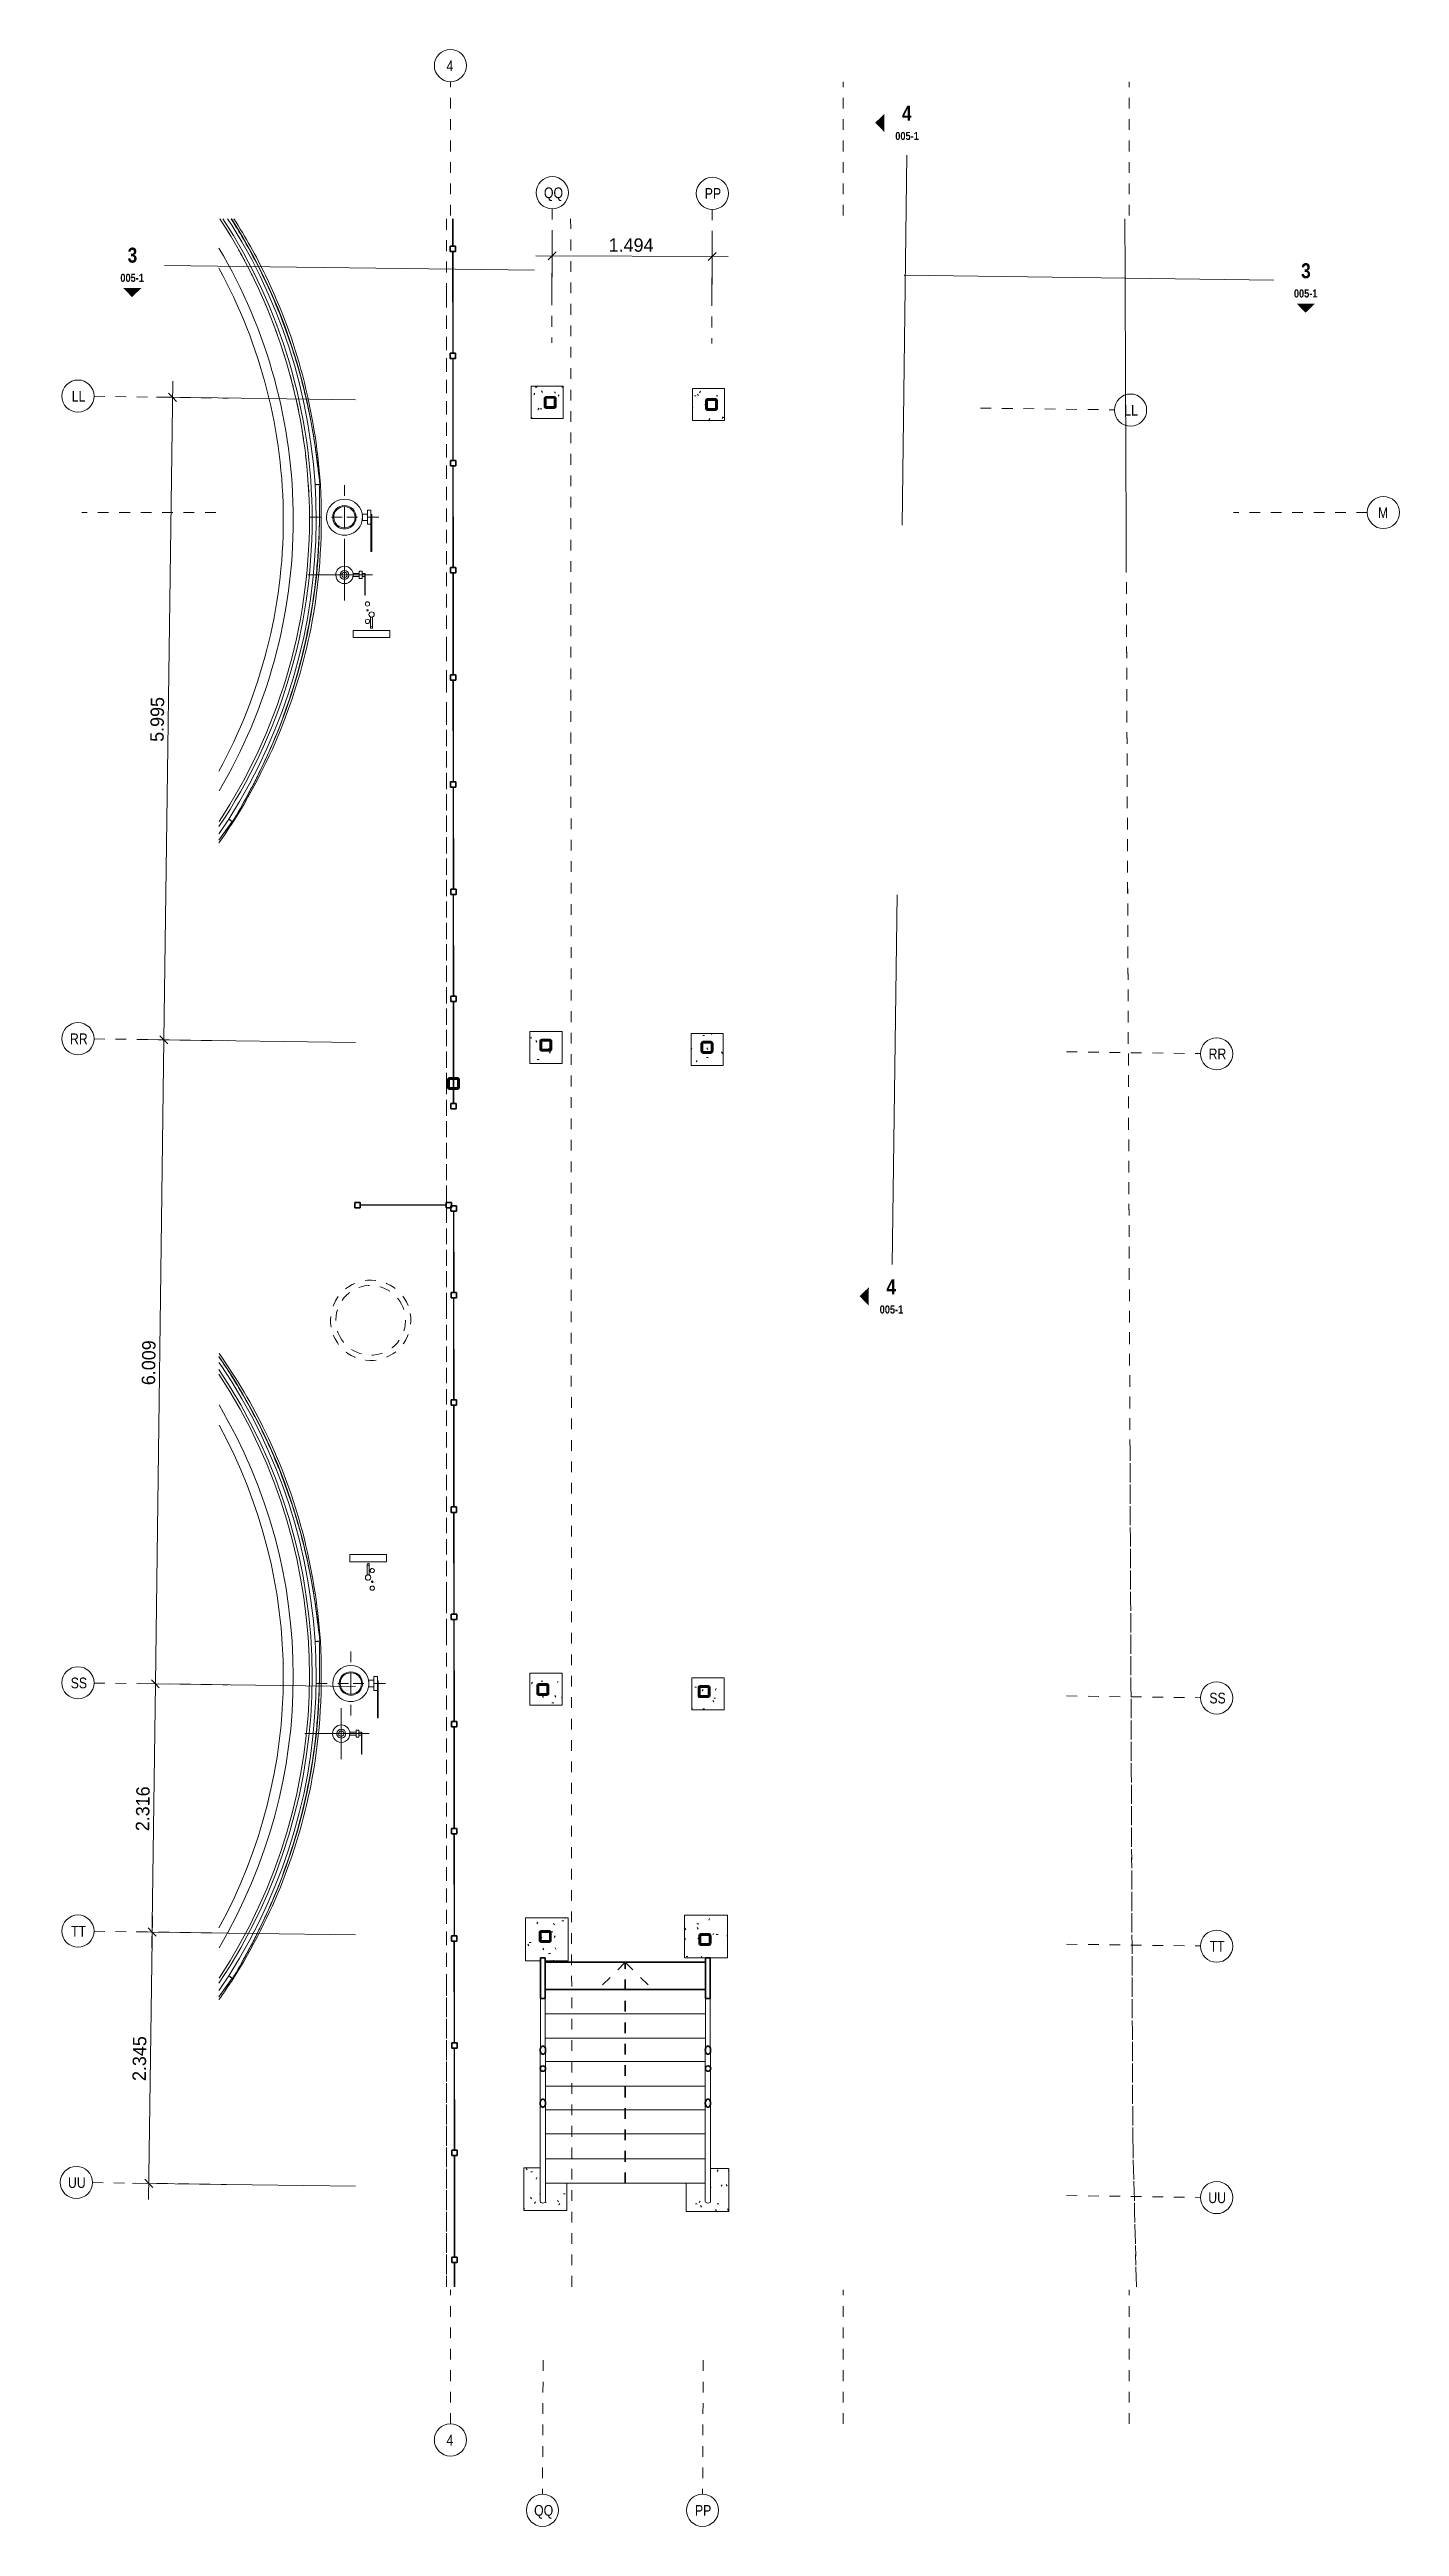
# Model space of a CAD drawing. Header units: metres. Extents: x 0.7 to 94.6, y -58.8 to 13.6.
# Drawn here: x 0.69 to 13.29, y -58.77 to -35.66 of the extents above; entities that cross this region are included whole.
import ezdxf

# ---------------------------------------------------------------- set-up
doc = ezdxf.new("R2010")
doc.units = ezdxf.units.M
for name, pattern in [('Basculante', [0.003969, 0.002381, -0.001587]), ('Dash', [0.006, 0.003, -0.003]), ('Grid Line', [0.022225, 0.0127, -0.003175, 0.003175, -0.003175]), ('Hidden', [0.007144, 0.004763, -0.002381])]:
    doc.linetypes.add(name, pattern=pattern)
for name, color, linetype, lineweight in [('A-ANNO-DIMS', 7, 'Continuous', 9), ('A-ANNO-DIMS-50', 7, 'Continuous', 9), ('A-GENM', 7, 'Continuous', 18), ('A-GLAZ-CWMG', 7, 'Continuous', 18), ('A-MASS', 7, 'Continuous', 18), ('C-TOPO', 7, 'Continuous', 18), ('G-ANNO-SYMB', 7, 'Continuous', 9), ('P-SANR-FIXT', 7, 'Continuous', 18), ('P-SANR-FIXT-HDLN', 7, 'Dash', 18), ('S-COLS', 7, 'Continuous', 18), ('S-GRID', 7, 'Continuous', 9), ('S-GRID-IDEN', 7, 'Continuous', 9)]:
    doc.layers.add(name, color=color, linetype=linetype, lineweight=lineweight)
doc.layers.add('A-DETL', color=7, linetype='Continuous', lineweight=18, true_color=0x00a600)
doc.styles.add('Century Gothic', font='GOTHIC.TTF', dxfattribs={"height": 0.125})
doc.styles.add('Saira Condensed', font='SairaCondensed-Regular.ttf', dxfattribs={"height": 0.1})
doc.styles.add('Saira Condensed_B', font='', dxfattribs={"height": 0.075})
doc.styles.add('Saira Condensed_B_1', font='', dxfattribs={"height": 0.14})
doc.styles.get('Saira Condensed_B').set_extended_font_data('Saira Condensed', bold=True)
doc.styles.get('Saira Condensed_B_1').set_extended_font_data('Saira Condensed', bold=True)
doc.dimstyles.new('C_G_2_5mm', dxfattribs={"dimscale": 0.3048, "dimtxt": 0.130521, "dimasz": 0.246063, "dimexe": 0.492126, "dimexo": 0.328084, "dimgap": 0.016404, "dimtad": 1, "dimdec": 3, "dimrnd": 0.001, "dimzin": 0, "dimdsep": 46, "dimtxsty": 'Century Gothic', "dimblk1": 'OBLIQUE', "dimblk2": 'OBLIQUE', "dimsah": 1, "dimcen": 0.09, "dimdle": 0.492126, "dimazin": 2, "dimtfac": 1, "dimtdec": 4, "dimtix": 1, "dimtmove": 0, "dimatfit": 3, "dimfxl": 1, "dimtvp": 1, "dimtolj": 1, "dimtzin": 0, "dimarcsym": 2})

msp = doc.modelspace()

# ---------------------------------------------------------------- texts
at = {"layer": 'S-GRID-IDEN', "char_height": 0.1, "attachment_point": 1, "style": 'Saira Condensed'}
for s, insert, width in [('4', (4.3966, -35.7588), 0.084177), ('QQ', (5.3058, -36.9437), 0.184388), ('PP', (6.8062, -36.9501), 0.168354), ('LL', (0.8998, -38.8419), 0.136287), ('LL', (10.7209, -38.9725), 0.136287), ('M', (13.0872, -39.9281), 0.120253), ('RR', (0.8833, -44.8377), 0.176371), ('RR', (11.5073, -44.979), 0.176371), ('SS', (0.89, -50.8476), 0.160337), ('SS', (11.5141, -50.9889), 0.160337), ('TT', (0.8933, -53.1639), 0.152321), ('TT', (11.5173, -53.3051), 0.152321), ('UU', (0.8647, -55.5093), 0.184388), ('UU', (11.5041, -55.6507), 0.184388), ('4', (4.3966, -57.9127), 0.084177), ('QQ', (5.214, -58.568), 0.184388), ('PP', (6.7144, -58.568), 0.168354)]:
    msp.add_mtext(s, dxfattribs=dict(at, insert=insert, width=width))

# ---------------------------------------------------------------- blocks, each defined once
blk = doc.blocks.new('M_Camara Circular - D_750 mm-361375-PLANTA TERRAZAS EXISTENTE -Actualización - Zona 02-NAUX01')
at = {"layer": 'P-SANR-FIXT', "color": 254, "linetype": 'Hidden', "true_color": 0xcccccc}
for radius, start, end in [(0.375, 360, 180), (0.325, 360, 180), (0.375, 180, 360), (0.325, 180, 360)]:
    blk.add_arc((0, 0), radius, start, end, dxfattribs=at)
blk = doc.blocks.new('YADRAN_LASQUEMAS_ARQ_MO_000_SITIO_rvt-1-PLANTA TERRAZAS EXISTENTE -Actualización - Zona 02-NAUX01')
at = {"layer": 'C-TOPO', "color": 254, "linetype": 'Hidden', "true_color": 0xcccccc}
for p, q in [((4.397, -37.236), (4.397, -37.938)), ((4.397, -37.938), (4.397, -37.236)), ((5.566, -56.531), (5.555, -37.236)), ((10.726, -37.236), (10.739, -40.436)), ((10.739, -40.436), (10.726, -37.236)), ((4.397, -37.938), (4.397, -41.263)), ((4.397, -41.263), (4.397, -37.938)), ((10.739, -40.436), (10.774, -48.726)), ((10.774, -48.726), (10.739, -40.436)), ((4.397, -41.263), (4.397, -41.548)), ((4.397, -41.548), (4.397, -41.263)), ((4.397, -41.548), (4.397, -41.857)), ((4.397, -41.857), (4.397, -41.548)), ((4.397, -41.857), (4.397, -45.305)), ((4.397, -45.305), (4.397, -41.857)), ((4.397, -45.305), (4.397, -47.357)), ((4.397, -47.357), (4.397, -45.305)), ((4.397, -47.357), (4.397, -50.1)), ((4.397, -50.1), (4.397, -47.357)), ((10.774, -48.726), (10.8, -55.147)), ((10.8, -55.147), (10.774, -48.726)), ((4.397, -50.1), (4.397, -50.445)), ((4.397, -50.445), (4.397, -50.1)), ((4.397, -50.445), (4.397, -53.716)), ((4.397, -53.716), (4.397, -50.445)), ((4.397, -53.716), (4.397, -56.531)), ((4.397, -56.531), (4.397, -53.716)), ((10.8, -55.147), (10.834, -56.531)), ((10.834, -56.531), (10.8, -55.147))]:
    blk.add_line(p, q, dxfattribs=at)
at = {"layer": 'P-SANR-FIXT', "color": 254, "linetype": 'Hidden', "lineweight": 18, "true_color": 0xcccccc, "rotation": 21.59000000000035}
blk.add_blockref('M_Camara Circular - D_750 mm-361375-PLANTA TERRAZAS EXISTENTE -Actualización - Zona 02-NAUX01', (3.689, -47.514), dxfattribs=at)
blk = doc.blocks.new('M_Estanque-Terraza - M_Estanque-Terraza-2090154-PLANTA TERRAZAS EXISTENTE -Actualización - Zona 02-NAUX01')
at = {"layer": 'P-SANR-FIXT'}
for radius, start, end in [(5.127, 0, 33.208), (5.152, 360, 33.0273), (5.127, 30.88, 32.218), (4.976, 360, 30.6044), (4.883, 0, 28.709), (5.127, 28.0726, 29.4054), (5.127, 25.2653, 26.5914), (5.127, 22.458, 23.7759), (5.127, 19.6507, 20.958), (5.127, 16.8434, 18.1367), (5.127, 14.0361, 15.3102), (5.127, 11.2289, 12.475), (5.127, 8.4216, 9.6236), (5.127, 5.6144, 6.7365), (5.127, 2.8072, 3.7425), (5.152, 326.2291, 360), (4.976, 329.418, 0), (4.883, 331.291, 360), (5.127, 326.6727, 0)]:
    blk.add_arc((0, 0), radius, start, end, dxfattribs=at)
blk = doc.blocks.new('M_Estanque-Terraza - M_Estanque-Terraza-V1-PLANTA TERRAZAS EXISTENTE -Actualización - Zona 02-NAUX01')
at = {"layer": 'P-SANR-FIXT'}
for radius, start, end in [(5.152, 252.9865, 320.5213), (5.127, 253.4245, 320.1012), (4.976, 256.173, 317.3525), (4.883, 258.0448, 315.4452)]:
    blk.add_arc((0, 0), radius, start, end, dxfattribs=at)
blk = doc.blocks.new('Circular Mullion - 5mm-2127248-PLANTA TERRAZAS EXISTENTE -Actualización - Zona 02-NAUX01')
at = {"layer": 'A-GLAZ-CWMG'}
for p, q in [((4.469, -56.306), (4.469, -56.531)), ((4.472, -56.531), (4.472, -56.306)), ((4.472, -56.306), (4.472, -56.531)), ((4.474, -56.531), (4.474, -56.306))]:
    blk.add_line(p, q, dxfattribs=at)
blk = doc.blocks.new('Circular Mullion - 5mm-V2-PLANTA TERRAZAS EXISTENTE -Actualización - Zona 02-NAUX01')
at = {"layer": 'A-GLAZ-CWMG'}
for p, q in [((4.468, -55.306), (4.469, -56.256)), ((4.471, -56.256), (4.471, -55.306)), ((4.471, -55.306), (4.471, -56.256)), ((4.474, -56.256), (4.473, -55.306))]:
    blk.add_line(p, q, dxfattribs=at)
blk = doc.blocks.new('Circular Mullion - 5mm-2145302-PLANTA TERRAZAS EXISTENTE -Actualización - Zona 02-NAUX01')
at = {"layer": 'A-GLAZ-CWMG'}
for p, q in [((4.461, -46.497), (4.462, -47.256)), ((4.464, -47.256), (4.463, -46.497)), ((4.463, -46.497), (4.464, -47.256)), ((4.467, -47.256), (4.466, -46.497))]:
    blk.add_line(p, q, dxfattribs=at)
blk = doc.blocks.new('Circular Mullion - 5mm-V3-PLANTA TERRAZAS EXISTENTE -Actualización - Zona 02-NAUX01')
at = {"layer": 'A-GLAZ-CWMG'}
for p, q in [((4.453, -37.236), (4.453, -37.491)), ((4.456, -37.491), (4.456, -37.236)), ((4.456, -37.236), (4.456, -37.491)), ((4.458, -37.491), (4.458, -37.236))]:
    blk.add_line(p, q, dxfattribs=at)
blk = doc.blocks.new('Rectangular Mullion - 50 x 50 mm-2127250-PLANTA TERRAZAS EXISTENTE -Actualización - Zona 02-NAUX01')
at = {"layer": 'A-GLAZ-CWMG', "lineweight": 35}
for p, q in [((-0.025, 0.025), (0.025, 0.025)), ((-0.025, -0.025), (-0.025, 0.025)), ((0.025, 0.025), (0.025, -0.025)), ((0.025, -0.025), (-0.025, -0.025))]:
    blk.add_line(p, q, dxfattribs=at)
blk = doc.blocks.new('Circular Mullion - 5mm-V4-PLANTA TERRAZAS EXISTENTE -Actualización - Zona 02-NAUX01')
at = {"layer": 'A-GLAZ-CWMG'}
for p, q in [((4.459, -44.541), (4.46, -45.255)), ((4.462, -45.255), (4.462, -44.541)), ((4.462, -44.541), (4.462, -45.255)), ((4.465, -45.255), (4.464, -44.541)), ((4.46, -45.261), (4.46, -45.349)), ((4.462, -45.349), (4.462, -45.261)), ((4.462, -45.261), (4.462, -45.349)), ((4.465, -45.349), (4.465, -45.261)), ((4.46, -45.355), (4.46, -45.491)), ((4.463, -45.491), (4.462, -45.355)), ((4.462, -45.355), (4.463, -45.491)), ((4.465, -45.491), (4.465, -45.355))]:
    blk.add_line(p, q, dxfattribs=at)
blk = doc.blocks.new('Quad Corner Mullion - 50x50 mm-2127254-PLANTA TERRAZAS EXISTENTE -Actualización - Zona 02-NAUX01')
at = {"layer": 'A-GLAZ-CWMG', "lineweight": 35}
for p, q in [((-0.025, 0.025), (0.025, 0.025)), ((-0.025, -0.025), (-0.025, 0.025)), ((0.025, 0.025), (0.025, -0.025)), ((0.025, -0.025), (-0.025, -0.025))]:
    blk.add_line(p, q, dxfattribs=at)
blk = doc.blocks.new('Quad Corner Mullion - 50x50 mm-2127258-PLANTA TERRAZAS EXISTENTE -Actualización - Zona 02-NAUX01')
at = {"layer": 'A-GLAZ-CWMG', "lineweight": 35}
for p, q in [((0.025, 0.025), (-0.025, 0.025)), ((-0.025, 0.025), (-0.025, -0.025)), ((0.025, -0.025), (0.025, 0.025)), ((-0.025, -0.025), (0.025, -0.025))]:
    blk.add_line(p, q, dxfattribs=at)
blk = doc.blocks.new('Circular Mullion - 5mm-2145416-PLANTA TERRAZAS EXISTENTE -Actualización - Zona 02-NAUX01')
at = {"layer": 'A-GLAZ-CWMG'}
for p, q in [((4.394, -46.436), (3.59, -46.436)), ((4.394, -46.439), (3.59, -46.439)), ((3.59, -46.439), (4.394, -46.439)), ((3.59, -46.441), (4.394, -46.441))]:
    blk.add_line(p, q, dxfattribs=at)
blk = doc.blocks.new('M_Tuberia Alimentación-01 - M_Tuberia Alimentación-01-2152466-PLANTA TERRAZAS EXISTENTE -Actualización - Zona 02-NAUX01')
at = {"layer": 'P-SANR-FIXT'}
for p, q in [((-0.248, 0.32), (-0.255, 0.32)), ((-0.255, 0.32), (-0.255, 0.317)), ((-0.255, 0.012), (-0.255, 0.317)), ((-0.248, 0.317), (-0.255, 0.317)), ((-0.248, 0.317), (-0.248, 0.32)), ((-0.248, 0.317), (-0.248, 0.065)), ((-0.255, 0.012), (-0.255, -0.025)), ((-0.255, 0.012), (-0.248, 0.012)), ((-0.216, 0.065), (-0.248, 0.065)), ((-0.248, 0), (-0.248, 0.065)), ((-0.248, -0.065), (-0.248, 0)), ((-0.216, 0.065), (-0.216, 0)), ((-0.168, 0.03), (-0.216, 0.03)), ((-0.168, 0.03), (-0.168, 0.003)), ((-0.255, -0.025), (-0.248, -0.025)), ((-0.248, -0.065), (-0.216, -0.065)), ((-0.216, 0), (-0.216, -0.065)), ((-0.216, -0.03), (-0.168, -0.03)), ((-0.168, -0.003), (-0.168, -0.03))]:
    blk.add_line(p, q, dxfattribs=at)
for radius, start, end in [(0.168, 360, 180), (0.168, 180, 360), (0.109, 360, 180), (0.109, 180, 360), (0.1, 360, 180), (0.1, 180, 360)]:
    blk.add_arc((0, 0), radius, start, end, dxfattribs=at)
at = {"layer": 'P-SANR-FIXT-HDLN'}
for p, q in [((0, 0), (0, 0.301)), ((0.322, 0), (0, 0)), ((-0.322, 0), (0, 0)), ((0, 0), (0, -0.301))]:
    blk.add_line(p, q, dxfattribs=at)
blk = doc.blocks.new('M_Tuberia Alimentación-02 - M_Tuberia Alimentación-02-2155587-PLANTA TERRAZAS EXISTENTE -Actualización - Zona 02-NAUX01')
at = {"layer": 'P-SANR-FIXT'}
for p, q in [((0, 0), (0, 0.239)), ((-0.262, 0), (0.341, 0)), ((-0.19, 0.19), (-0.193, 0.19)), ((-0.193, 0.19), (-0.193, 0.186)), ((-0.193, 0.19), (-0.193, 0.19)), ((-0.193, 0), (-0.193, 0.186)), ((-0.193, 0), (-0.193, -0.014)), ((-0.193, 0), (-0.19, 0)), ((-0.19, 0.19), (-0.19, 0.19)), ((-0.19, 0.186), (-0.19, 0.19)), ((-0.19, 0.186), (-0.19, 0)), ((-0.165, 0.014), (-0.19, 0.014)), ((-0.19, -0.009), (-0.19, 0)), ((-0.138, 0.034), (-0.165, 0.034)), ((-0.165, 0), (-0.165, 0.034)), ((-0.138, 0), (-0.138, 0.034)), ((-0.079, 0.014), (-0.138, 0.014)), ((-0.193, -0.014), (-0.19, -0.014)), ((-0.19, -0.009), (-0.19, -0.01)), ((-0.19, -0.014), (-0.19, -0.01)), ((-0.19, -0.014), (-0.165, -0.014)), ((-0.165, -0.034), (-0.165, 0)), ((-0.165, -0.034), (-0.138, -0.034)), ((-0.138, -0.034), (-0.138, 0)), ((-0.138, -0.014), (-0.079, -0.014)), ((0, 0), (0, -0.239))]:
    blk.add_line(p, q, dxfattribs=at)
for radius, start, end in [(0.0814, 360, 180), (0.0814, 180, 360), (0.0411, 360, 180), (0.0411, 180, 360), (0.025, 360, 180), (0.025, 180, 360)]:
    blk.add_arc((0, 0), radius, start, end, dxfattribs=at)
blk = doc.blocks.new('M_Tuberia Control-01 - M_Tuberia Control-01-2159111-PLANTA TERRAZAS EXISTENTE -Actualización - Zona 02-NAUX01')
at = {"layer": 'P-SANR-FIXT'}
for p, q in [((0.124, 0.01), (0.023, 0.01)), ((0.148, 0.171), (0.214, 0.171)), ((0.148, 0.171), (0.148, -0.171)), ((0.214, -0.171), (0.214, 0.171)), ((0.023, -0.01), (0.124, -0.01)), ((0.214, -0.171), (0.148, -0.171))]:
    blk.add_line(p, q, dxfattribs=at)
for centre, radius, start, end in [((0, 0), 0.025, 360, 180), ((0, 0), 0.025, 180, 360), ((0.124, 0), 0.01, 360, 180), ((0.124, 0), 0.01, 180, 360), ((-0.099, -0.038), 0.02, 0, 180), ((-0.099, -0.038), 0.02, 180, 360), ((-0.039, -0.038), 0.0075, 0, 180), ((-0.039, -0.038), 0.0075, 180, 360), ((0.065, -0.038), 0.02, 360, 180), ((0.065, -0.038), 0.02, 180, 360)]:
    blk.add_arc(centre, radius, start, end, dxfattribs=at)
for points, knots in [([(0.025, 0), (0.025, 0.001), (0.025, 0.002), (0.025, 0.005), (0.024, 0.007), (0.023, 0.009), (0.023, 0.009), (0.023, 0.01), (0.023, 0.01), (0.023, 0.01), (0.023, 0.01)], [0, 0, 0, 0, 0.142857, 0.285714, 0.571429, 0.678571, 0.785714, 0.839286, 0.892857, 1, 1, 1, 1]), ([(0.114, 0), (0.114, 0), (0.114, 0.001), (0.115, 0.002), (0.115, 0.003), (0.115, 0.003), (0.115, 0.004), (0.115, 0.004), (0.116, 0.005), (0.116, 0.006), (0.116, 0.006), (0.117, 0.006), (0.117, 0.007), (0.117, 0.007), (0.118, 0.008), (0.119, 0.008), (0.119, 0.009), (0.12, 0.009), (0.121, 0.009), (0.122, 0.01), (0.124, 0.01), (0.124, 0.01)], [0, 0, 0, 0, 0.071429, 0.107143, 0.142857, 0.178571, 0.214286, 0.25, 0.285714, 0.321429, 0.357143, 0.392857, 0.428571, 0.464286, 0.5, 0.571429, 0.607143, 0.642857, 0.714286, 0.857143, 1, 1, 1, 1]), ([(0.124, -0.01), (0.124, -0.01), (0.122, -0.01), (0.121, -0.009), (0.12, -0.009), (0.119, -0.009), (0.119, -0.008), (0.118, -0.008), (0.118, -0.008), (0.117, -0.007), (0.117, -0.007), (0.117, -0.006), (0.116, -0.006), (0.116, -0.006), (0.116, -0.005), (0.115, -0.004), (0.115, -0.004), (0.115, -0.003), (0.115, -0.003), (0.115, -0.002), (0.114, -0.001), (0.114, 0), (0.114, 0)], [0, 0, 0, 0, 0.142857, 0.285714, 0.357143, 0.392857, 0.428571, 0.464286, 0.5, 0.535714, 0.571429, 0.607143, 0.642857, 0.678571, 0.714286, 0.75, 0.785714, 0.821429, 0.857143, 0.892857, 0.928571, 1, 1, 1, 1]), ([(0.023, -0.01), (0.023, -0.01), (0.023, -0.01), (0.023, -0.009), (0.024, -0.007), (0.025, -0.003), (0.025, -0.001), (0.025, 0)], [0, 0, 0, 0, 0.142857, 0.285714, 0.571429, 0.785714, 1, 1, 1, 1])]:
    blk.add_open_spline(points, degree=3, knots=knots, dxfattribs=at)
blk = doc.blocks.new('FCA_N_Columna de acero - 100 x 100 mm-2236905-PLANTA TERRAZAS EXISTENTE -Actualización - Zona 02-NAUX01')
at = {"layer": 'S-COLS', "lineweight": 50}
for p, q in [((-0.05, 0.038), (-0.05, -0.038)), ((-0.044, -0.038), (-0.044, 0.038)), ((0.038, 0.05), (-0.038, 0.05)), ((-0.038, 0.044), (0.038, 0.044)), ((0.044, 0.038), (0.044, -0.038)), ((0.05, -0.038), (0.05, 0.038)), ((0.038, -0.044), (-0.038, -0.044)), ((-0.038, -0.05), (0.038, -0.05))]:
    blk.add_line(p, q, dxfattribs=at)
for centre, radius, start, end in [((-0.038, 0.038), 0.012, 90, 180), ((-0.038, 0.038), 0.006, 90, 180), ((0.038, 0.038), 0.012, 360, 90), ((0.038, 0.038), 0.006, 0, 90), ((-0.038, -0.038), 0.012, 180, 270), ((-0.038, -0.038), 0.006, 180, 270), ((0.038, -0.038), 0.012, 270, 360), ((0.038, -0.038), 0.006, 270, 360)]:
    blk.add_arc(centre, radius, start, end, dxfattribs=at)
blk = doc.blocks.new('FCA_N_Columna de acero - 100 x 100 mm-2381346-PLANTA TERRAZAS EXISTENTE -Actualización - Zona 02-NAUX01')
at = {"layer": 'S-COLS', "lineweight": 50}
for p, q in [((-0.05, 0.038), (-0.05, -0.038)), ((-0.044, -0.038), (-0.044, 0.038)), ((0.038, 0.05), (-0.038, 0.05)), ((-0.038, 0.044), (0.038, 0.044)), ((0.044, 0.038), (0.044, -0.038)), ((0.05, -0.038), (0.05, 0.038)), ((0.038, -0.044), (-0.038, -0.044)), ((-0.038, -0.05), (0.038, -0.05))]:
    blk.add_line(p, q, dxfattribs=at)
for centre, radius, start, end in [((-0.038, 0.038), 0.012, 90, 180), ((-0.038, 0.038), 0.006, 90, 180), ((0.038, 0.038), 0.012, 360, 90), ((0.038, 0.038), 0.006, 0, 90), ((-0.038, -0.038), 0.012, 180, 270), ((-0.038, -0.038), 0.006, 180, 270), ((0.038, -0.038), 0.006, 270, 360), ((0.038, -0.038), 0.012, 270, 360)]:
    blk.add_arc(centre, radius, start, end, dxfattribs=at)
blk = doc.blocks.new('FCA_N_Columna de acero - 100 x 100 mm-2383056-PLANTA TERRAZAS EXISTENTE -Actualización - Zona 02-NAUX01')
at = {"layer": 'S-COLS', "lineweight": 50}
for p, q in [((-0.05, 0.038), (-0.05, -0.038)), ((-0.044, -0.038), (-0.044, 0.038)), ((0.038, 0.05), (-0.038, 0.05)), ((-0.038, 0.044), (0.038, 0.044)), ((0.044, 0.038), (0.044, -0.038)), ((0.05, -0.038), (0.05, 0.038)), ((0.038, -0.044), (-0.038, -0.044)), ((-0.038, -0.05), (0.038, -0.05))]:
    blk.add_line(p, q, dxfattribs=at)
for centre, radius, start, end in [((-0.038, 0.038), 0.012, 90, 180), ((-0.038, 0.038), 0.006, 90, 180), ((0.038, 0.038), 0.012, 360, 90), ((0.038, 0.038), 0.006, 0, 90), ((-0.038, -0.038), 0.012, 180, 270), ((-0.038, -0.038), 0.006, 180, 270), ((0.038, -0.038), 0.006, 270, 360), ((0.038, -0.038), 0.012, 270, 360)]:
    blk.add_arc(centre, radius, start, end, dxfattribs=at)
blk = doc.blocks.new('FCA_N_Columna de acero - 100 x 100 mm-2383536-PLANTA TERRAZAS EXISTENTE -Actualización - Zona 02-NAUX01')
at = {"layer": 'S-COLS', "lineweight": 50}
for p, q in [((-0.05, 0.038), (-0.05, -0.038)), ((-0.044, -0.038), (-0.044, 0.038)), ((0.038, 0.05), (-0.038, 0.05)), ((-0.038, 0.044), (0.038, 0.044)), ((0.044, 0.038), (0.044, -0.038)), ((0.05, -0.038), (0.05, 0.038)), ((0.038, -0.044), (-0.038, -0.044)), ((-0.038, -0.05), (0.038, -0.05))]:
    blk.add_line(p, q, dxfattribs=at)
for centre, radius, start, end in [((-0.038, 0.038), 0.012, 90, 180), ((-0.038, 0.038), 0.006, 90, 180), ((0.038, 0.038), 0.012, 360, 90), ((0.038, 0.038), 0.006, 0, 90), ((-0.038, -0.038), 0.012, 180, 270), ((-0.038, -0.038), 0.006, 180, 270), ((0.038, -0.038), 0.006, 270, 360), ((0.038, -0.038), 0.012, 270, 360)]:
    blk.add_arc(centre, radius, start, end, dxfattribs=at)
blk = doc.blocks.new('M_Concrete-Rectangular-Column - 300 x 300mm-2382129-PLANTA TERRAZAS EXISTENTE -Actualización - Zona 02-NAUX01')
at = {"layer": 'S-COLS'}
h = blk.add_hatch(dxfattribs=at)
h.set_pattern_fill('FP_1', color=256, style=0, pattern_type=2)
h.set_pattern_definition([(0, (-6.397, 39.242), (0.4064, 0.1016), [0.01676, -0.28804, 0.01676, -0.28804, -1.626]), (0, (-6.397, 39.242), (0.4064, 0.1016), [-0.6096, 0.01676, -0.59284, 0.01676, -0.28804, -0.7112]), (0, (-6.397, 39.242), (0.4064, 0.1016), [-1.524, 0.01676, -0.18644, 0.01676, -0.49124]), (120, (-6.244, 39.293), (-0.29118818, 0.30115272), [0.01676, -0.28804, 0.01676, -0.28804, -1.626]), (120, (-6.244, 39.293), (-0.29118818, 0.30115272), [-0.6096, 0.01676, -0.59284, 0.01676, -0.28804, -0.7112]), (120, (-6.244, 39.293), (-0.29118818, 0.30115272), [-1.524, 0.01676, -0.18644, 0.01676, -0.49124]), (240, (-6.194, 39.496), (-0.11521182, -0.40275272), [0.01676, -0.28804, 0.01676, -0.28804, -1.626]), (240, (-6.194, 39.496), (-0.11521182, -0.40275272), [-0.6096, 0.01676, -0.59284, 0.01676, -0.28804, -0.7112]), (240, (-6.194, 39.496), (-0.11521182, -0.40275272), [-1.524, 0.01676, -0.18644, 0.01676, -0.49124])])
h.paths.add_polyline_path([(0.15, -0.15), (0.15, 0.15), (-0.15, 0.15), (-0.15, -0.15), (0.079, -0.15)])
h.paths.add_polyline_path([(0.067, -0.05), (-0.009, -0.05), (-0.018, -0.047), (-0.021, -0.038), (-0.021, 0.038), (-0.018, 0.046), (-0.009, 0.05), (0.067, 0.05), (0.075, 0.046), (0.079, 0.038), (0.079, -0.038), (0.075, -0.047), (0.071, -0.048)])
h.paths.add_polyline_path([(-0.009, -0.044), (0.067, -0.044), (0.071, -0.042), (0.073, -0.038), (0.073, 0.038), (0.071, 0.042), (0.067, 0.044), (-0.009, 0.044), (-0.014, 0.042), (-0.015, 0.038), (-0.015, -0.038), (-0.014, -0.042)])
for p, q in [((-0.15, 0.15), (0.15, 0.15)), ((-0.15, -0.15), (-0.15, 0.15)), ((0.15, 0.15), (0.15, -0.15)), ((0.15, -0.15), (-0.15, -0.15))]:
    blk.add_line(p, q, dxfattribs=at)
blk = doc.blocks.new('M_Concrete-Rectangular-Column - 300 x 300mm-V5-PLANTA TERRAZAS EXISTENTE -Actualización - Zona 02-NAUX01')
at = {"layer": 'S-COLS'}
h = blk.add_hatch(dxfattribs=at)
h.set_pattern_fill('FP_2', color=256, style=0, pattern_type=2)
h.set_pattern_definition([(0, (-6.386, 45.261), (0.4064, 0.1016), [0.01676, -0.28804, 0.01676, -0.28804, -1.626]), (0, (-6.386, 45.261), (0.4064, 0.1016), [-0.6096, 0.01676, -0.59284, 0.01676, -0.28804, -0.7112]), (0, (-6.386, 45.261), (0.4064, 0.1016), [-1.524, 0.01676, -0.18644, 0.01676, -0.49124]), (120, (-6.234, 45.312), (-0.29118818, 0.30115272), [0.01676, -0.28804, 0.01676, -0.28804, -1.626]), (120, (-6.234, 45.312), (-0.29118818, 0.30115272), [-0.6096, 0.01676, -0.59284, 0.01676, -0.28804, -0.7112]), (120, (-6.234, 45.312), (-0.29118818, 0.30115272), [-1.524, 0.01676, -0.18644, 0.01676, -0.49124]), (240, (-6.183, 45.515), (-0.11521182, -0.40275272), [0.01676, -0.28804, 0.01676, -0.28804, -1.626]), (240, (-6.183, 45.515), (-0.11521182, -0.40275272), [-0.6096, 0.01676, -0.59284, 0.01676, -0.28804, -0.7112]), (240, (-6.183, 45.515), (-0.11521182, -0.40275272), [-1.524, 0.01676, -0.18644, 0.01676, -0.49124])])
h.paths.add_polyline_path([(-0.15, -0.15), (0.15, -0.15), (0.15, 0.15), (-0.15, 0.15), (-0.15, -0.029)])
h.paths.add_polyline_path([(0.036, -0.029), (-0.04, -0.029), (-0.049, -0.025), (-0.052, -0.017), (-0.052, 0.059), (-0.049, 0.068), (-0.04, 0.071), (0.036, 0.071), (0.044, 0.068), (0.048, 0.059), (0.048, -0.017), (0.044, -0.025), (0.04, -0.027)])
h.paths.add_polyline_path([(-0.04, -0.023), (0.036, -0.023), (0.04, -0.021), (0.042, -0.017), (0.042, 0.059), (0.04, 0.063), (0.036, 0.065), (-0.04, 0.065), (-0.045, 0.063), (-0.046, 0.059), (-0.046, -0.017), (-0.045, -0.021)])
for p, q in [((-0.15, 0.15), (0.15, 0.15)), ((-0.15, -0.15), (-0.15, 0.15)), ((0.15, 0.15), (0.15, -0.15)), ((0.15, -0.15), (-0.15, -0.15))]:
    blk.add_line(p, q, dxfattribs=at)
blk = doc.blocks.new('M_Concrete-Rectangular-Column - 300 x 300mm-V6-PLANTA TERRAZAS EXISTENTE -Actualización - Zona 02-NAUX01')
at = {"layer": 'S-COLS'}
h = blk.add_hatch(dxfattribs=at)
h.set_pattern_fill('FP_3', color=256, style=0, pattern_type=2)
h.set_pattern_definition([(0, (-6.394, 51.272), (0.4064, 0.1016), [0.01676, -0.28804, 0.01676, -0.28804, -1.626]), (0, (-6.394, 51.272), (0.4064, 0.1016), [-0.6096, 0.01676, -0.59284, 0.01676, -0.28804, -0.7112]), (0, (-6.394, 51.272), (0.4064, 0.1016), [-1.524, 0.01676, -0.18644, 0.01676, -0.49124]), (120, (-6.241, 51.323), (-0.29118818, 0.30115272), [0.01676, -0.28804, 0.01676, -0.28804, -1.626]), (120, (-6.241, 51.323), (-0.29118818, 0.30115272), [-0.6096, 0.01676, -0.59284, 0.01676, -0.28804, -0.7112]), (120, (-6.241, 51.323), (-0.29118818, 0.30115272), [-1.524, 0.01676, -0.18644, 0.01676, -0.49124]), (240, (-6.19, 51.526), (-0.11521182, -0.40275272), [0.01676, -0.28804, 0.01676, -0.28804, -1.626]), (240, (-6.19, 51.526), (-0.11521182, -0.40275272), [-0.6096, 0.01676, -0.59284, 0.01676, -0.28804, -0.7112]), (240, (-6.19, 51.526), (-0.11521182, -0.40275272), [-1.524, 0.01676, -0.18644, 0.01676, -0.49124])])
h.paths.add_polyline_path([(-0.15, -0.15), (0.15, -0.15), (0.15, 0.15), (-0.15, 0.15), (-0.15, -0.025)])
h.paths.add_polyline_path([(0.001, -0.029), (-0.075, -0.029), (-0.084, -0.025), (-0.087, -0.017), (-0.087, 0.059), (-0.084, 0.068), (-0.075, 0.071), (0.001, 0.071), (0.009, 0.068), (0.013, 0.059), (0.013, -0.017), (0.009, -0.025), (0.005, -0.027)])
h.paths.add_polyline_path([(-0.075, -0.023), (0.001, -0.023), (0.005, -0.021), (0.007, -0.017), (0.007, 0.059), (0.005, 0.064), (0.001, 0.065), (-0.075, 0.065), (-0.079, 0.064), (-0.081, 0.059), (-0.081, -0.017), (-0.079, -0.021)])
for p, q in [((-0.15, 0.15), (0.15, 0.15)), ((-0.15, -0.15), (-0.15, 0.15)), ((0.15, 0.15), (0.15, -0.15)), ((0.15, -0.15), (-0.15, -0.15))]:
    blk.add_line(p, q, dxfattribs=at)
blk = doc.blocks.new('M_Concrete-Rectangular-Column - 400 x 400 mm-2401275-PLANTA TERRAZAS EXISTENTE -Actualización - Zona 02-NAUX01')
at = {"layer": 'S-COLS'}
h = blk.add_hatch(dxfattribs=at)
h.set_pattern_fill('FP_4', color=256, style=0, pattern_type=2)
h.set_pattern_definition([(0, (-6.373, 53.536), (0.4064, 0.1016), [0.01676, -0.28804, 0.01676, -0.28804, -1.626]), (0, (-6.373, 53.536), (0.4064, 0.1016), [-0.6096, 0.01676, -0.59284, 0.01676, -0.28804, -0.7112]), (0, (-6.373, 53.536), (0.4064, 0.1016), [-1.524, 0.01676, -0.18644, 0.01676, -0.49124]), (120, (-6.221, 53.587), (-0.29118818, 0.30115272), [0.01676, -0.28804, 0.01676, -0.28804, -1.626]), (120, (-6.221, 53.587), (-0.29118818, 0.30115272), [-0.6096, 0.01676, -0.59284, 0.01676, -0.28804, -0.7112]), (120, (-6.221, 53.587), (-0.29118818, 0.30115272), [-1.524, 0.01676, -0.18644, 0.01676, -0.49124]), (240, (-6.17, 53.79), (-0.11521182, -0.40275272), [0.01676, -0.28804, 0.01676, -0.28804, -1.626]), (240, (-6.17, 53.79), (-0.11521182, -0.40275272), [-0.6096, 0.01676, -0.59284, 0.01676, -0.28804, -0.7112]), (240, (-6.17, 53.79), (-0.11521182, -0.40275272), [-1.524, 0.01676, -0.18644, 0.01676, -0.49124])])
h.paths.add_polyline_path([(0.2, -0.2), (0.2, 0.2), (-0.2, 0.2), (-0.2, -0.2), (0.174, -0.2)])
h.paths.add_polyline_path([(-0.047, -0.079), (-0.055, -0.075), (-0.059, -0.067), (-0.059, 0.009), (-0.055, 0.018), (-0.047, 0.021), (0.029, 0.021), (0.038, 0.018), (0.041, 0.009), (0.041, -0.067), (0.038, -0.075), (0.029, -0.079)])
h.paths.add_polyline_path([(-0.047, -0.073), (0.029, -0.073), (0.034, -0.071), (0.035, -0.067), (0.035, 0.009), (0.034, 0.014), (0.029, 0.015), (-0.047, 0.015), (-0.051, 0.014), (-0.053, 0.009), (-0.053, -0.067), (-0.051, -0.071)])
for p, q in [((-0.2, 0.2), (0.2, 0.2)), ((-0.2, -0.2), (-0.2, 0.2)), ((0.2, 0.2), (0.2, -0.2)), ((0.2, -0.2), (-0.2, -0.2))]:
    blk.add_line(p, q, dxfattribs=at)
blk = doc.blocks.new('M_Concrete-Rectangular-Column - 400 x 400 mm-2404032-PLANTA TERRAZAS EXISTENTE -Actualización - Zona 02-NAUX01')
at = {"layer": 'S-COLS'}
h = blk.add_hatch(dxfattribs=at)
h.set_pattern_fill('FP_5', color=256, style=0, pattern_type=2)
h.set_pattern_definition([(0, (-6.388, 55.902), (0.4064, 0.1016), [0.01676, -0.28804, 0.01676, -0.28804, -1.626]), (0, (-6.388, 55.902), (0.4064, 0.1016), [-0.6096, 0.01676, -0.59284, 0.01676, -0.28804, -0.7112]), (0, (-6.388, 55.902), (0.4064, 0.1016), [-1.524, 0.01676, -0.18644, 0.01676, -0.49124]), (120, (-6.236, 55.952), (-0.29118818, 0.30115272), [0.01676, -0.28804, 0.01676, -0.28804, -1.626]), (120, (-6.236, 55.952), (-0.29118818, 0.30115272), [-0.6096, 0.01676, -0.59284, 0.01676, -0.28804, -0.7112]), (120, (-6.236, 55.952), (-0.29118818, 0.30115272), [-1.524, 0.01676, -0.18644, 0.01676, -0.49124]), (240, (-6.185, 56.156), (-0.11521182, -0.40275272), [0.01676, -0.28804, 0.01676, -0.28804, -1.626]), (240, (-6.185, 56.156), (-0.11521182, -0.40275272), [-0.6096, 0.01676, -0.59284, 0.01676, -0.28804, -0.7112]), (240, (-6.185, 56.156), (-0.11521182, -0.40275272), [-1.524, 0.01676, -0.18644, 0.01676, -0.49124])])
h.paths.add_polyline_path([(0.2, -0.2), (0.2, 0.2), (0.03, 0.2), (0.03, -0.106), (0.029, -0.11), (0.026, -0.114), (0.022, -0.117), (0.015, -0.121), (0.01, -0.122), (0.005, -0.122), (-0.002, -0.122), (-0.01, -0.119), (-0.014, -0.116), (-0.017, -0.113), (-0.019, -0.11), (-0.02, -0.106), (-0.02, 0.064), (-0.2, 0.064), (-0.2, -0.2), (0.16, -0.2)])
for p, q in [((-0.2, -0.2), (-0.2, 0.064)), ((0.03, 0.2), (0.2, 0.2)), ((0.2, 0.2), (0.2, -0.2)), ((0.2, -0.2), (-0.2, -0.2))]:
    blk.add_line(p, q, dxfattribs=at)
blk = doc.blocks.new('M_Concrete-Rectangular-Column - 400 x 400 mm-V7-PLANTA TERRAZAS EXISTENTE -Actualización - Zona 02-NAUX01')
at = {"layer": 'S-COLS'}
h = blk.add_hatch(dxfattribs=at)
h.set_pattern_fill('FP_6', color=256, style=0, pattern_type=2)
h.set_pattern_definition([(0, (-4.875, 55.893), (0.4064, 0.1016), [0.01676, -0.28804, 0.01676, -0.28804, -1.626]), (0, (-4.875, 55.893), (0.4064, 0.1016), [-0.6096, 0.01676, -0.59284, 0.01676, -0.28804, -0.7112]), (0, (-4.875, 55.893), (0.4064, 0.1016), [-1.524, 0.01676, -0.18644, 0.01676, -0.49124]), (120, (-4.723, 55.944), (-0.29118818, 0.30115272), [0.01676, -0.28804, 0.01676, -0.28804, -1.626]), (120, (-4.723, 55.944), (-0.29118818, 0.30115272), [-0.6096, 0.01676, -0.59284, 0.01676, -0.28804, -0.7112]), (120, (-4.723, 55.944), (-0.29118818, 0.30115272), [-1.524, 0.01676, -0.18644, 0.01676, -0.49124]), (240, (-4.672, 56.147), (-0.11521182, -0.40275272), [0.01676, -0.28804, 0.01676, -0.28804, -1.626]), (240, (-4.672, 56.147), (-0.11521182, -0.40275272), [-0.6096, 0.01676, -0.59284, 0.01676, -0.28804, -0.7112]), (240, (-4.672, 56.147), (-0.11521182, -0.40275272), [-1.524, 0.01676, -0.18644, 0.01676, -0.49124])])
h.paths.add_polyline_path([(-0.01, -0.2), (0.2, -0.2), (0.2, 0.056), (0.002, 0.056), (0.002, -0.114), (0.001, -0.119), (-0.001, -0.122), (-0.005, -0.126), (-0.013, -0.129), (-0.018, -0.13), (-0.023, -0.13), (-0.029, -0.13), (-0.038, -0.127), (-0.042, -0.125), (-0.045, -0.122), (-0.047, -0.118), (-0.048, -0.114), (-0.048, 0.2), (-0.2, 0.2), (-0.2, -0.2), (-0.01, -0.2)])
for p, q in [((-0.2, 0.2), (-0.048, 0.2)), ((-0.2, -0.2), (-0.2, 0.2)), ((0.2, 0.056), (0.2, -0.2)), ((0.2, -0.2), (-0.2, -0.2))]:
    blk.add_line(p, q, dxfattribs=at)
blk = doc.blocks.new('M_Concrete-Rectangular-Column - 400 x 400 mm-V8-PLANTA TERRAZAS EXISTENTE -Actualización - Zona 02-NAUX01')
at = {"layer": 'S-COLS'}
h = blk.add_hatch(dxfattribs=at)
h.set_pattern_fill('FP_7', color=256, style=0, pattern_type=2)
h.set_pattern_definition([(0, (-4.89, 53.563), (0.4064, 0.1016), [0.01676, -0.28804, 0.01676, -0.28804, -1.626]), (0, (-4.89, 53.563), (0.4064, 0.1016), [-0.6096, 0.01676, -0.59284, 0.01676, -0.28804, -0.7112]), (0, (-4.89, 53.563), (0.4064, 0.1016), [-1.524, 0.01676, -0.18644, 0.01676, -0.49124]), (120, (-4.737, 53.614), (-0.29118818, 0.30115272), [0.01676, -0.28804, 0.01676, -0.28804, -1.626]), (120, (-4.737, 53.614), (-0.29118818, 0.30115272), [-0.6096, 0.01676, -0.59284, 0.01676, -0.28804, -0.7112]), (120, (-4.737, 53.614), (-0.29118818, 0.30115272), [-1.524, 0.01676, -0.18644, 0.01676, -0.49124]), (240, (-4.687, 53.817), (-0.11521182, -0.40275272), [0.01676, -0.28804, 0.01676, -0.28804, -1.626]), (240, (-4.687, 53.817), (-0.11521182, -0.40275272), [-0.6096, 0.01676, -0.59284, 0.01676, -0.28804, -0.7112]), (240, (-4.687, 53.817), (-0.11521182, -0.40275272), [-1.524, 0.01676, -0.18644, 0.01676, -0.49124])])
h.paths.add_polyline_path([(-0.2, -0.2), (-0.059, -0.2), (-0.059, -0.173), (-0.018, -0.173), (-0.018, -0.2), (0.2, -0.2), (0.2, 0.2), (-0.2, 0.2), (-0.2, -0.019)])
h.paths.add_polyline_path([(0.023, -0.023), (-0.053, -0.023), (-0.061, -0.019), (-0.065, -0.011), (-0.065, 0.065), (-0.061, 0.073), (-0.053, 0.077), (0.023, 0.077), (0.031, 0.073), (0.035, 0.065), (0.035, -0.011), (0.031, -0.019), (0.027, -0.021)])
h.paths.add_polyline_path([(0.023, -0.017), (0.027, -0.015), (0.029, -0.011), (0.029, 0.065), (0.027, 0.069), (0.023, 0.071), (-0.053, 0.071), (-0.057, 0.069), (-0.059, 0.065), (-0.059, -0.011), (-0.057, -0.015), (-0.053, -0.017), (-0.018, -0.017)])
for p, q in [((-0.2, 0.2), (0.2, 0.2)), ((-0.2, -0.2), (-0.2, 0.2)), ((0.2, 0.2), (0.2, -0.2)), ((-0.059, -0.2), (-0.2, -0.2)), ((0.2, -0.2), (-0.018, -0.2))]:
    blk.add_line(p, q, dxfattribs=at)
blk = doc.blocks.new('M_Concrete-Rectangular-Column - 300 x 300mm-2414439-PLANTA TERRAZAS EXISTENTE -Actualización - Zona 02-NAUX01')
at = {"layer": 'S-COLS'}
h = blk.add_hatch(dxfattribs=at)
h.set_pattern_fill('FP_8', color=256, style=0, pattern_type=2)
h.set_pattern_definition([(0, (-4.882, 51.228), (0.4064, 0.1016), [0.01676, -0.28804, 0.01676, -0.28804, -1.626]), (0, (-4.882, 51.228), (0.4064, 0.1016), [-0.6096, 0.01676, -0.59284, 0.01676, -0.28804, -0.7112]), (0, (-4.882, 51.228), (0.4064, 0.1016), [-1.524, 0.01676, -0.18644, 0.01676, -0.49124]), (120, (-4.73, 51.279), (-0.29118818, 0.30115272), [0.01676, -0.28804, 0.01676, -0.28804, -1.626]), (120, (-4.73, 51.279), (-0.29118818, 0.30115272), [-0.6096, 0.01676, -0.59284, 0.01676, -0.28804, -0.7112]), (120, (-4.73, 51.279), (-0.29118818, 0.30115272), [-1.524, 0.01676, -0.18644, 0.01676, -0.49124]), (240, (-4.679, 51.482), (-0.11521182, -0.40275272), [0.01676, -0.28804, 0.01676, -0.28804, -1.626]), (240, (-4.679, 51.482), (-0.11521182, -0.40275272), [-0.6096, 0.01676, -0.59284, 0.01676, -0.28804, -0.7112]), (240, (-4.679, 51.482), (-0.11521182, -0.40275272), [-1.524, 0.01676, -0.18644, 0.01676, -0.49124])])
h.paths.add_polyline_path([(-0.15, -0.15), (0.15, -0.15), (0.15, 0.15), (-0.15, 0.15), (-0.15, -0.049)])
h.paths.add_polyline_path([(0.008, -0.052), (-0.068, -0.052), (-0.076, -0.049), (-0.08, -0.04), (-0.08, 0.036), (-0.076, 0.044), (-0.068, 0.048), (0.008, 0.048), (0.016, 0.044), (0.02, 0.036), (0.02, -0.04), (0.016, -0.049), (0.012, -0.051)])
h.paths.add_polyline_path([(0.008, -0.046), (0.012, -0.045), (0.014, -0.04), (0.014, 0.036), (0.012, 0.04), (0.008, 0.042), (-0.068, 0.042), (-0.072, 0.04), (-0.074, 0.036), (-0.074, -0.04), (-0.072, -0.045), (-0.068, -0.046)])
for p, q in [((-0.15, 0.15), (0.15, 0.15)), ((-0.15, -0.15), (-0.15, 0.15)), ((0.15, 0.15), (0.15, -0.15)), ((0.15, -0.15), (-0.15, -0.15))]:
    blk.add_line(p, q, dxfattribs=at)
blk = doc.blocks.new('FCA_N_Columna de acero - 100 x 100 mm-2401719-PLANTA TERRAZAS EXISTENTE -Actualización - Zona 02-NAUX01')
at = {"layer": 'S-COLS', "lineweight": 50}
for p, q in [((-0.05, 0.038), (-0.05, -0.038)), ((-0.044, -0.038), (-0.044, 0.038)), ((0.038, 0.05), (-0.038, 0.05)), ((-0.038, 0.044), (0.038, 0.044)), ((0.044, 0.038), (0.044, -0.038)), ((0.05, -0.038), (0.05, 0.038)), ((0.038, -0.044), (-0.038, -0.044)), ((-0.038, -0.05), (0.038, -0.05))]:
    blk.add_line(p, q, dxfattribs=at)
for centre, radius, start, end in [((-0.038, 0.038), 0.012, 90, 180), ((-0.038, 0.038), 0.006, 90, 180), ((0.038, 0.038), 0.012, 360, 90), ((0.038, 0.038), 0.006, 0, 90), ((-0.038, -0.038), 0.012, 180, 270), ((-0.038, -0.038), 0.006, 180, 270), ((0.038, -0.038), 0.006, 270, 360), ((0.038, -0.038), 0.012, 270, 360)]:
    blk.add_arc(centre, radius, start, end, dxfattribs=at)
blk = doc.blocks.new('M-Escalera-01 - M-Escalera-01-2407295-PLANTA TERRAZAS EXISTENTE -Actualización - Zona 02-NAUX01')
at = {"layer": 'A-GENM'}
for p, q in [((-1.581, 0.794), (-2.497, 0.794)), ((-2.497, 0.744), (-1.581, 0.744)), ((-1.087, 0.794), (-2.367, 0.794)), ((-2.365, 0.744), (-1.087, 0.744)), ((-2.327, 0.744), (-2.327, -0.746)), ((-2.101, 0.744), (-2.101, -0.746)), ((-1.868, 0.744), (-1.868, -0.746)), ((-1.642, 0.744), (-1.642, -0.746)), ((-1.421, 0.744), (-1.421, -0.746)), ((-1.191, 0.744), (-1.191, -0.746)), ((-1.069, 0.791), (-0.604, 0.791)), ((-0.604, 0.749), (-1.063, 0.749)), ((-0.973, 0.749), (-0.973, -0.749)), ((-0.747, 0.749), (-0.747, -0.749)), ((-1.581, -0.746), (-2.497, -0.746)), ((-2.497, -0.796), (-1.581, -0.796)), ((-1.087, -0.746), (-2.367, -0.746)), ((-2.365, -0.796), (-1.087, -0.796)), ((-1.069, -0.749), (-0.604, -0.749)), ((-0.604, -0.791), (-1.063, -0.791))]:
    blk.add_line(p, q, dxfattribs=at)
at = {"layer": 'A-GENM', "lineweight": 35}
for p, q in [((-0.226, 0.791), (-0.604, 0.791)), ((-0.604, 0.791), (-0.604, 0.749)), ((-0.604, 0.749), (-0.226, 0.749)), ((-0.266, 0.749), (-0.52, 0.749)), ((-0.52, 0.749), (-0.52, -0.749)), ((-0.266, -0.749), (-0.266, 0.749)), ((-0.226, 0.749), (-0.226, 0.791)), ((-0.226, -0.749), (-0.604, -0.749)), ((-0.604, -0.749), (-0.604, -0.791)), ((-0.604, -0.791), (-0.226, -0.791)), ((-0.52, -0.749), (-0.266, -0.749)), ((-0.226, -0.791), (-0.226, -0.749))]:
    blk.add_line(p, q, dxfattribs=at)
at = {"layer": 'A-GENM', "lineweight": 35, "flags": 128}
for points in [[(-1.544, 0.769), (-1.545, 0.774), (-1.547, 0.779), (-1.551, 0.784), (-1.556, 0.787), (-1.563, 0.791), (-1.57, 0.793), (-1.577, 0.794), (-1.585, 0.794), (-1.593, 0.793), (-1.6, 0.791), (-1.607, 0.787), (-1.612, 0.784), (-1.616, 0.779), (-1.618, 0.774), (-1.619, 0.769)], [(-1.619, 0.769), (-1.618, 0.764), (-1.616, 0.759), (-1.612, 0.754), (-1.607, 0.75), (-1.6, 0.747), (-1.593, 0.745), (-1.585, 0.744), (-1.577, 0.744), (-1.57, 0.745), (-1.563, 0.747), (-1.556, 0.75), (-1.551, 0.754), (-1.547, 0.759), (-1.545, 0.764), (-1.544, 0.769)], [(-1.087, 0.794), (-1.095, 0.793), (-1.103, 0.791), (-1.11, 0.788), (-1.116, 0.785), (-1.12, 0.78), (-1.123, 0.774), (-1.124, 0.769), (-1.123, 0.763), (-1.12, 0.758), (-1.116, 0.753), (-1.11, 0.749), (-1.103, 0.746), (-1.095, 0.745), (-1.087, 0.744)], [(-1.087, 0.744), (-1.078, 0.745), (-1.07, 0.746), (-1.063, 0.749), (-1.057, 0.753), (-1.053, 0.758), (-1.05, 0.763), (-1.049, 0.769), (-1.05, 0.774), (-1.053, 0.78), (-1.057, 0.785), (-1.063, 0.788), (-1.07, 0.791), (-1.078, 0.793), (-1.087, 0.794)], [(-1.544, -0.771), (-1.545, -0.766), (-1.547, -0.761), (-1.551, -0.757), (-1.556, -0.753), (-1.563, -0.75), (-1.57, -0.748), (-1.577, -0.746), (-1.585, -0.746), (-1.593, -0.748), (-1.6, -0.75), (-1.607, -0.753), (-1.612, -0.757), (-1.616, -0.761), (-1.618, -0.766), (-1.619, -0.771)], [(-1.619, -0.771), (-1.618, -0.777), (-1.616, -0.781), (-1.612, -0.786), (-1.607, -0.79), (-1.6, -0.793), (-1.593, -0.795), (-1.585, -0.796), (-1.577, -0.796), (-1.57, -0.795), (-1.563, -0.793), (-1.556, -0.79), (-1.551, -0.786), (-1.547, -0.781), (-1.545, -0.777), (-1.544, -0.771)], [(-1.087, -0.746), (-1.095, -0.747), (-1.103, -0.749), (-1.11, -0.752), (-1.116, -0.756), (-1.12, -0.76), (-1.123, -0.766), (-1.124, -0.771), (-1.123, -0.777), (-1.12, -0.782), (-1.116, -0.787), (-1.11, -0.791), (-1.103, -0.794), (-1.095, -0.796), (-1.087, -0.796)], [(-1.087, -0.796), (-1.078, -0.796), (-1.07, -0.794), (-1.063, -0.791), (-1.057, -0.787), (-1.053, -0.782), (-1.05, -0.777), (-1.049, -0.771), (-1.05, -0.766), (-1.053, -0.76), (-1.057, -0.756), (-1.063, -0.752), (-1.07, -0.749), (-1.078, -0.747), (-1.087, -0.746)]]:
    blk.add_lwpolyline(points, dxfattribs=at)
at = {"layer": 'A-GENM'}
for centre in [(-2.368, 0.769), (-2.368, -0.772)]:
    blk.add_arc(centre, 0.025, 252.3964, 275.7938, dxfattribs=at)
at = {"layer": 'A-GENM', "lineweight": 35}
for centre, start, end in [((-1.258, 0.769), 0, 180), ((-1.258, 0.769), 180, 360), ((-1.258, -0.772), 0, 180), ((-1.258, -0.772), 180, 360)]:
    blk.add_arc(centre, 0.025, start, end, dxfattribs=at)
at = {"layer": 'A-GENM'}
for centre, start_param, end_param in [((-2.497, 0.769), 0, 1.570796), ((-2.497, 0.769), 1.570796, 3.141593), ((-2.497, -0.771), 0, 1.570796), ((-2.497, -0.771), 1.570796, 3.141593)]:
    blk.add_ellipse(centre, major_axis=(0, 0.025), ratio=0.664598, start_param=start_param, end_param=end_param, dxfattribs=at)
blk = doc.blocks.new('M_Concrete-Rectangular-Column - 300 x 300mm-V9-PLANTA TERRAZAS EXISTENTE -Actualización - Zona 02-NAUX01')
at = {"layer": 'S-COLS'}
h = blk.add_hatch(dxfattribs=at)
h.set_pattern_fill('FP_9', color=256, style=0, pattern_type=2)
h.set_pattern_definition([(0, (-4.882, 45.241), (0.4064, 0.1016), [0.01676, -0.28804, 0.01676, -0.28804, -1.626]), (0, (-4.882, 45.241), (0.4064, 0.1016), [-0.6096, 0.01676, -0.59284, 0.01676, -0.28804, -0.7112]), (0, (-4.882, 45.241), (0.4064, 0.1016), [-1.524, 0.01676, -0.18644, 0.01676, -0.49124]), (120, (-4.729, 45.292), (-0.29118818, 0.30115272), [0.01676, -0.28804, 0.01676, -0.28804, -1.626]), (120, (-4.729, 45.292), (-0.29118818, 0.30115272), [-0.6096, 0.01676, -0.59284, 0.01676, -0.28804, -0.7112]), (120, (-4.729, 45.292), (-0.29118818, 0.30115272), [-1.524, 0.01676, -0.18644, 0.01676, -0.49124]), (240, (-4.678, 45.495), (-0.11521182, -0.40275272), [0.01676, -0.28804, 0.01676, -0.28804, -1.626]), (240, (-4.678, 45.495), (-0.11521182, -0.40275272), [-0.6096, 0.01676, -0.59284, 0.01676, -0.28804, -0.7112]), (240, (-4.678, 45.495), (-0.11521182, -0.40275272), [-1.524, 0.01676, -0.18644, 0.01676, -0.49124])])
h.paths.add_polyline_path([(-0.15, -0.15), (0.15, -0.15), (0.15, 0.15), (-0.15, 0.15), (-0.15, -0.029)])
h.paths.add_polyline_path([(0.036, -0.029), (-0.04, -0.029), (-0.049, -0.025), (-0.052, -0.017), (-0.052, 0.059), (-0.049, 0.068), (-0.04, 0.071), (0.036, 0.071), (0.044, 0.068), (0.048, 0.059), (0.048, -0.017), (0.044, -0.025), (0.04, -0.027)])
h.paths.add_polyline_path([(-0.04, -0.023), (0.036, -0.023), (0.04, -0.021), (0.042, -0.017), (0.042, 0.059), (0.04, 0.063), (0.036, 0.065), (-0.04, 0.065), (-0.045, 0.063), (-0.046, 0.059), (-0.046, -0.017), (-0.045, -0.021)])
for p, q in [((-0.15, 0.15), (0.15, 0.15)), ((-0.15, -0.15), (-0.15, 0.15)), ((0.15, 0.15), (0.15, -0.15)), ((0.15, -0.15), (-0.15, -0.15))]:
    blk.add_line(p, q, dxfattribs=at)
blk = doc.blocks.new('M_Concrete-Rectangular-Column - 300 x 300mm-V10-PLANTA TERRAZAS EXISTENTE -Actualización - Zona 02-NAUX01')
at = {"layer": 'S-COLS'}
h = blk.add_hatch(dxfattribs=at)
h.set_pattern_fill('FP_10', color=256, style=0, pattern_type=2)
h.set_pattern_definition([(0, (-4.892, 39.222), (0.4064, 0.1016), [0.01676, -0.28804, 0.01676, -0.28804, -1.626]), (0, (-4.892, 39.222), (0.4064, 0.1016), [-0.6096, 0.01676, -0.59284, 0.01676, -0.28804, -0.7112]), (0, (-4.892, 39.222), (0.4064, 0.1016), [-1.524, 0.01676, -0.18644, 0.01676, -0.49124]), (120, (-4.74, 39.273), (-0.29118818, 0.30115272), [0.01676, -0.28804, 0.01676, -0.28804, -1.626]), (120, (-4.74, 39.273), (-0.29118818, 0.30115272), [-0.6096, 0.01676, -0.59284, 0.01676, -0.28804, -0.7112]), (120, (-4.74, 39.273), (-0.29118818, 0.30115272), [-1.524, 0.01676, -0.18644, 0.01676, -0.49124]), (240, (-4.689, 39.476), (-0.11521182, -0.40275272), [0.01676, -0.28804, 0.01676, -0.28804, -1.626]), (240, (-4.689, 39.476), (-0.11521182, -0.40275272), [-0.6096, 0.01676, -0.59284, 0.01676, -0.28804, -0.7112]), (240, (-4.689, 39.476), (-0.11521182, -0.40275272), [-1.524, 0.01676, -0.18644, 0.01676, -0.49124])])
h.paths.add_polyline_path([(0.15, -0.15), (0.15, 0.15), (-0.15, 0.15), (-0.15, -0.15), (0.079, -0.15)])
h.paths.add_polyline_path([(0.067, -0.05), (-0.009, -0.05), (-0.018, -0.047), (-0.021, -0.038), (-0.021, 0.038), (-0.018, 0.046), (-0.009, 0.05), (0.067, 0.05), (0.075, 0.046), (0.079, 0.038), (0.079, -0.038), (0.075, -0.047), (0.071, -0.048)])
h.paths.add_polyline_path([(-0.009, -0.044), (0.067, -0.044), (0.071, -0.042), (0.073, -0.038), (0.073, 0.038), (0.071, 0.042), (0.067, 0.044), (-0.009, 0.044), (-0.014, 0.042), (-0.015, 0.038), (-0.015, -0.038), (-0.014, -0.042)])
for p, q in [((-0.15, 0.15), (0.15, 0.15)), ((-0.15, -0.15), (-0.15, 0.15)), ((0.15, 0.15), (0.15, -0.15)), ((0.15, -0.15), (-0.15, -0.15))]:
    blk.add_line(p, q, dxfattribs=at)
blk = doc.blocks.new('Grid - 3mm-1144979-PLANTA TERRAZAS EXISTENTE -Actualización - Zona 02-NAUX01')
at = {"layer": 'S-GRID-IDEN'}
blk.add_circle((0, 0), 0.003, dxfattribs=at)
blk = doc.blocks.new('DIMBLOCK1-PLANTA TERRAZAS EXISTENTE -Actualización - Zona 02-NAUX01')
at = {"layer": 'A-ANNO-DIMS-50'}
for p, q in [((1.842, -38.752), (1.76, -44.897)), ((1.84, -38.902), (1.69, -38.9)), ((1.84, -38.902), (3.548, -38.925)), ((1.76, -44.897), (1.61, -44.895)), ((1.76, -44.897), (3.548, -44.921))]:
    blk.add_line(p, q, dxfattribs=at)
at = {"layer": 'A-ANNO-DIMS-50', "lineweight": 35}
for p, q in [((1.84, -38.902), (1.803, -38.864)), ((1.84, -38.902), (1.877, -38.94)), ((1.76, -44.897), (1.723, -44.859)), ((1.76, -44.897), (1.797, -44.935))]:
    blk.add_line(p, q, dxfattribs=at)
at = {"layer": 'A-ANNO-DIMS-50', "color": 0, "insert": (1.632, -42.116), "char_height": 0.125, "width": 0.52457, "attachment_point": 1, "rotation": 89.2383, "line_spacing_factor": 0.984502, "style": 'Century Gothic'}
blk.add_mtext('5.995', dxfattribs=at)
blk = doc.blocks.new('_Oblique')
at = {"color": 0, "linetype": 'ByBlock', "lineweight": -2}
blk.add_line((-0.5, -0.5), (0.5, 0.5), dxfattribs=at)
blk = doc.blocks.new('DIMBLOCK2-PLANTA TERRAZAS EXISTENTE -Actualización - Zona 02-NAUX01')
at = {"layer": 'A-ANNO-DIMS-50'}
for p, q in [((1.76, -44.897), (1.61, -44.895)), ((1.76, -44.897), (1.68, -50.906)), ((1.76, -44.897), (3.548, -44.921)), ((1.68, -50.906), (1.53, -50.904)), ((1.68, -50.906), (3.548, -50.931))]:
    blk.add_line(p, q, dxfattribs=at)
at = {"layer": 'A-ANNO-DIMS-50', "lineweight": 35}
for p, q in [((1.76, -44.897), (1.723, -44.859)), ((1.76, -44.897), (1.797, -44.935)), ((1.68, -50.906), (1.643, -50.868)), ((1.68, -50.906), (1.717, -50.944))]:
    blk.add_line(p, q, dxfattribs=at)
at = {"layer": 'A-ANNO-DIMS-50', "color": 0, "insert": (1.552, -48.118), "char_height": 0.125, "width": 0.52457, "attachment_point": 1, "rotation": 89.2383, "line_spacing_factor": 0.984502, "style": 'Century Gothic'}
blk.add_mtext('6.009', dxfattribs=at)
blk = doc.blocks.new('DIMBLOCK3-PLANTA TERRAZAS EXISTENTE -Actualización - Zona 02-NAUX01')
at = {"layer": 'A-ANNO-DIMS-50'}
for p, q in [((1.68, -50.906), (1.53, -50.904)), ((1.68, -50.906), (1.648, -53.372)), ((1.68, -50.906), (3.548, -50.931)), ((1.65, -53.222), (1.5, -53.22)), ((1.65, -53.222), (3.548, -53.247))]:
    blk.add_line(p, q, dxfattribs=at)
at = {"layer": 'A-ANNO-DIMS-50', "lineweight": 35}
for p, q in [((1.68, -50.906), (1.643, -50.868)), ((1.68, -50.906), (1.717, -50.944)), ((1.65, -53.222), (1.613, -53.184)), ((1.65, -53.222), (1.687, -53.26))]:
    blk.add_line(p, q, dxfattribs=at)
at = {"layer": 'A-ANNO-DIMS-50', "color": 0, "insert": (1.497, -52.28), "char_height": 0.125, "width": 0.52457, "attachment_point": 1, "rotation": 89.2383, "line_spacing_factor": 0.984502, "style": 'Century Gothic'}
blk.add_mtext('2.316', dxfattribs=at)
blk = doc.blocks.new('DIMBLOCK4-PLANTA TERRAZAS EXISTENTE -Actualización - Zona 02-NAUX01')
at = {"layer": 'A-ANNO-DIMS-50'}
for p, q in [((5.381, -37.581), (5.382, -37.431)), ((6.875, -37.588), (6.875, -37.438)), ((7.025, -37.588), (5.231, -37.581)), ((5.381, -37.581), (5.38, -37.982)), ((6.875, -37.588), (6.873, -37.982))]:
    blk.add_line(p, q, dxfattribs=at)
at = {"layer": 'A-ANNO-DIMS-50', "lineweight": 35}
for p, q in [((5.381, -37.581), (5.344, -37.619)), ((5.381, -37.581), (5.419, -37.544)), ((6.875, -37.588), (6.837, -37.625)), ((6.875, -37.588), (6.912, -37.55))]:
    blk.add_line(p, q, dxfattribs=at)
at = {"layer": 'A-ANNO-DIMS-50', "color": 0, "insert": (5.91, -37.418), "char_height": 0.125, "width": 0.52457, "attachment_point": 1, "rotation": 359.7568, "line_spacing_factor": 0.984502, "style": 'Century Gothic'}
blk.add_mtext('1.494', dxfattribs=at)
blk = doc.blocks.new('DIMBLOCK5-PLANTA TERRAZAS EXISTENTE -Actualización - Zona 02-NAUX01')
at = {"layer": 'A-ANNO-DIMS-50'}
for p, q in [((1.652, -53.072), (1.616, -55.717)), ((1.65, -53.222), (1.5, -53.22)), ((1.65, -53.222), (3.548, -53.247)), ((1.618, -55.567), (1.468, -55.565)), ((1.618, -55.567), (3.548, -55.593))]:
    blk.add_line(p, q, dxfattribs=at)
at = {"layer": 'A-ANNO-DIMS-50', "lineweight": 35}
for p, q in [((1.65, -53.222), (1.613, -53.184)), ((1.65, -53.222), (1.687, -53.26)), ((1.618, -55.567), (1.581, -55.529)), ((1.618, -55.567), (1.655, -55.605))]:
    blk.add_line(p, q, dxfattribs=at)
at = {"layer": 'A-ANNO-DIMS-50', "color": 0, "insert": (1.466, -54.611), "char_height": 0.125, "width": 0.52457, "attachment_point": 1, "rotation": 89.2383, "line_spacing_factor": 0.984502, "style": 'Century Gothic'}
blk.add_mtext('2.345', dxfattribs=at)
blk = doc.blocks.new('Section - Símbolo_Detalle_Plano-1146154-PLANTA TERRAZAS EXISTENTE -Actualización - Zona 02-NAUX01')
at = {"layer": 'G-ANNO-SYMB', "true_color": 0x808080}
blk.add_hatch(color=8, dxfattribs=at).paths.add_polyline_path([(-0.0043, 0.0043), (-0.0077, 0.0043), (-0.006, 0.006)])

# ---------------------------------------------------------------- dimensions: what is measured, and where the dimension line sits
at = {"layer": 'A-ANNO-DIMS'}
for base, p1, p2, angle, override, picture, middle in [((5.3812, -37.5813), (6.8727, -38.0817), (5.3791, -38.0817), 359.7568, {"dimpost": '<>', "dimfxl": 1.493632}, 'DIMBLOCK4-PLANTA TERRAZAS EXISTENTE -Actualización - Zona 02-NAUX01', (6.1283, -37.5138)), ((1.7603, -44.8971), (3.648, -38.9264), (3.648, -44.9222), 89.23835, {"dimpost": '<>', "dimfxl": 5.995801}, 'DIMBLOCK1-PLANTA TERRAZAS EXISTENTE -Actualización - Zona 02-NAUX01', (1.7295, -41.8988)), ((1.6804, -50.9059), (3.648, -44.9222), (3.648, -50.9321), 89.23835, {"dimpost": '<>', "dimfxl": 6.009884}, 'DIMBLOCK2-PLANTA TERRAZAS EXISTENTE -Actualización - Zona 02-NAUX01', (1.6497, -47.9006)), ((1.6496, -53.2218), (3.648, -50.9321), (3.648, -53.2484), 89.23835, {"dimpost": '<>', "dimfxl": 2.316278}, 'DIMBLOCK3-PLANTA TERRAZAS EXISTENTE -Actualización - Zona 02-NAUX01', (1.5944, -52.0629)), ((1.6185, -55.567), (3.648, -53.2484), (3.648, -55.5939), 89.23835, {"dimpost": '<>', "dimfxl": 2.345575}, 'DIMBLOCK5-PLANTA TERRAZAS EXISTENTE -Actualización - Zona 02-NAUX01', (1.5634, -54.3934))]:
    dim = msp.add_linear_dim(base=base, p1=p1, p2=p2, angle=angle, dimstyle='C_G_2_5mm', override=override, dxfattribs=at)
    dim.commit()
    dim.dimension.update_dxf_attribs({"geometry": picture, "text_midpoint": middle})

# ---------------------------------------------------------------- linework, layer by layer
at = {"layer": 'A-DETL', "color": 1, "linetype": 'Basculante', "lineweight": 35, "true_color": 0xff0000}
for p, q in [((6.0648, -53.5032), (5.8104, -53.7576)), ((6.0648, -55.5643), (6.0648, -53.5032)), ((6.0648, -53.5032), (6.3192, -53.7576))]:
    msp.add_line(p, q, dxfattribs=at)
at = {"layer": 'A-MASS', "color": 253, "true_color": 0xaaaaaa, "flags": 128}
for points in [[(3.1714, -39.7175), (3.1546, -39.525), (3.1316, -39.336), (3.1026, -39.1504), (3.0676, -38.9681), (3.0267, -38.7889), (2.9799, -38.6127), (2.9272, -38.4393), (2.8687, -38.2687), (2.8043, -38.1007), (2.734, -37.9352), (2.6579, -37.7721), (2.5757, -37.6113), (2.4876, -37.4527), (2.3933, -37.2962), (2.3545, -37.2364)], [(3.1974, -39.5565), (3.1682, -39.3375), (3.1349, -39.1385), (3.0966, -38.9485), (3.0528, -38.7644), (3.0035, -38.5848), (2.9486, -38.4089), (2.888, -38.2362), (2.8216, -38.0663), (2.7493, -37.899), (2.6711, -37.7339), (2.5868, -37.5709), (2.4961, -37.4093), (2.3987, -37.2489), (2.3906, -37.2364)], [(2.3649, -42.8384), (2.465, -42.6731), (2.558, -42.507), (2.6442, -42.34), (2.7235, -42.1722), (2.7963, -42.0034), (2.8625, -41.8335), (2.9223, -41.6625), (2.9758, -41.4902), (3.023, -41.3166), (3.064, -41.1415), (3.0988, -40.9649), (3.1274, -40.7867), (3.1499, -40.6066), (3.1662, -40.4247), (3.1763, -40.2407), (3.1802, -40.0546), (3.1777, -39.8663), (3.1714, -39.7176)], [(2.481, -42.7238), (2.5867, -42.5298), (2.6773, -42.3495), (2.7585, -42.1735), (2.8318, -41.9991), (2.8981, -41.825), (2.9576, -41.6506), (3.0106, -41.4754), (3.0573, -41.2991), (3.0977, -41.1214), (3.132, -40.942), (3.1602, -40.7606), (3.1823, -40.5767), (3.1985, -40.3897), (3.2087, -40.1984), (3.213, -40.0004), (3.2116, -39.789), (3.2106, -39.7434)], [(2.2732, -42.975), (2.2823, -42.9622), (2.365, -42.8384)], [(2.2732, -43.0336), (2.3552, -42.9198), (2.3813, -42.8824)], [(3.1974, -50.3494), (3.1682, -50.1304), (3.1349, -49.9314), (3.0966, -49.7414), (3.0528, -49.5573), (3.0035, -49.3777), (2.9486, -49.2018), (2.888, -49.0291), (2.8216, -48.8592), (2.7493, -48.6919), (2.6711, -48.5268), (2.5868, -48.3637), (2.4961, -48.2022), (2.3987, -48.0417), (2.2941, -47.8813), (2.2732, -47.8514)], [(3.1714, -50.5104), (3.1546, -50.3179), (3.1316, -50.1289), (3.1026, -49.9433), (3.0676, -49.761), (3.0267, -49.5818), (2.9799, -49.4055), (2.9272, -49.2322), (2.8687, -49.0616), (2.8043, -48.8936), (2.734, -48.7281), (2.6579, -48.565), (2.5757, -48.4041), (2.4876, -48.2455), (2.3933, -48.0891), (2.2929, -47.9346), (2.2732, -47.9064)], [(2.3649, -53.6313), (2.465, -53.466), (2.558, -53.2999), (2.6442, -53.1329), (2.7235, -52.9651), (2.7963, -52.7963), (2.8625, -52.6264), (2.9223, -52.4554), (2.9758, -52.2831), (3.023, -52.1095), (3.064, -51.9344), (3.0988, -51.7578), (3.1274, -51.5795), (3.1499, -51.3995), (3.1662, -51.2176), (3.1763, -51.0336), (3.1802, -50.8475), (3.1777, -50.6592), (3.1714, -50.5105)], [(2.481, -53.5167), (2.5867, -53.3227), (2.6773, -53.1424), (2.7585, -52.9664), (2.8318, -52.792), (2.8981, -52.6179), (2.9576, -52.4435), (3.0106, -52.2683), (3.0573, -52.092), (3.0977, -51.9143), (3.132, -51.7349), (3.1602, -51.5534), (3.1823, -51.3696), (3.1985, -51.1825), (3.2087, -50.9913), (3.213, -50.7933), (3.2116, -50.5819), (3.2106, -50.5363)], [(2.2732, -53.7678), (2.2823, -53.755), (2.365, -53.6313)], [(2.2732, -53.8264), (2.3552, -53.7126), (2.3813, -53.6753)]]:
    msp.add_lwpolyline(points, dxfattribs=at)
at = {"layer": 'A-MASS', "color": 253, "true_color": 0xaaaaaa}
for points, knots in [([(3.2141, -39.7148), (3.2056, -39.6237), (3.1901, -39.4872), (3.1634, -39.3061), (3.1325, -39.1256), (3.086, -38.9014), (3.0032, -38.5823), (2.8823, -38.217), (2.7103, -37.8122), (2.54, -37.4877), (2.4266, -37.299), (2.3876, -37.2367), (2.3874, -37.2364)], [-1, -1, -1, -1, -0.91666667, -0.875, -0.83333333, -0.75, -0.66666667, -0.53333333, -0.4, -0.26666667, -0.2, -0.19969824, -0.19969824, -0.19969824, -0.19969824]), ([(3.2196, -39.7145), (3.195, -39.3652), (3.085, -38.6907), (2.7843, -37.8771), (2.5217, -37.4075), (2.4124, -37.2359)], [0, 0, 0, 0, 0.30769231, 0.61538462, 0.79961822, 0.79961822, 0.79961822, 0.79961822]), ([(2.401, -42.8615), (2.4479, -42.7829), (2.516, -42.6636), (2.6013, -42.5016), (2.683, -42.3377), (2.7777, -42.1292), (2.8993, -41.8228), (3.0173, -41.4565), (3.1174, -41.0283), (3.1715, -40.6658), (3.198, -40.374), (3.2097, -40.1546), (3.2138, -39.9349), (3.2119, -39.7884), (3.2099, -39.7152)], [-1, -1, -1, -1, -0.9166667, -0.875, -0.8333333, -0.75, -0.6666667, -0.5333333, -0.4, -0.2666667, -0.2, -0.1333333, -0.0666667, 0, 0, 0, 0]), ([(2.4056, -42.8644), (2.592, -42.568), (2.9013, -41.9586), (3.1984, -40.9153), (3.2438, -40.1516), (3.2196, -39.7146)], [0, 0, 0, 0, 0.3076923, 0.6153846, 1, 1, 1, 1]), ([(3.1717, -39.7176), (3.1716, -39.7176), (3.1712, -39.7176), (3.1718, -39.7176), (3.173, -39.7175), (3.1735, -39.7175)], [0.36738504, 0.36738504, 0.36738504, 0.36738504, 0.38888889, 0.44444444, 0.47606071, 0.47606071, 0.47606071, 0.47606071]), ([(3.1743, -39.7174), (3.173, -39.7174), (3.1721, -39.7175), (3.1717, -39.7175), (3.1716, -39.7175)], [0.5, 0.5, 0.5, 0.5, 0.5625, 0.565352978, 0.565352978, 0.565352978, 0.565352978]), ([(3.1719, -39.7175), (3.1724, -39.7175), (3.1741, -39.7174), (3.1769, -39.7172), (3.1787, -39.7171)], [0.63361179, 0.63361179, 0.63361179, 0.63361179, 0.6875, 0.74245371, 0.74245371, 0.74245371, 0.74245371]), ([(3.1977, -39.7159), (3.1945, -39.7161), (3.1887, -39.7165), (3.179, -39.7171), (3.1745, -39.7174), (3.1728, -39.7175)], [0.11111111, 0.11111111, 0.11111111, 0.11111111, 0.16666667, 0.22222222, 0.33333333, 0.33333333, 0.33333333, 0.33333333]), ([(3.1736, -39.7174), (3.174, -39.7174), (3.1745, -39.7174), (3.1749, -39.7174), (3.1749, -39.7174)], [0.477989689, 0.477989689, 0.477989689, 0.477989689, 0.5, 0.500817943, 0.500817943, 0.500817943, 0.500817943]), ([(3.1749, -39.7174), (3.1761, -39.7173), (3.1784, -39.7171), (3.1812, -39.717), (3.1825, -39.7169)], [0.500817943, 0.500817943, 0.500817943, 0.500817943, 0.555555556, 0.595492688, 0.595492688, 0.595492688, 0.595492688]), ([(3.1825, -39.7168), (3.1812, -39.7169), (3.1785, -39.7171), (3.1763, -39.7172), (3.1753, -39.7173)], [0.397435285, 0.397435285, 0.397435285, 0.397435285, 0.4375, 0.483366873, 0.483366873, 0.483366873, 0.483366873]), ([(3.1794, -39.717), (3.1836, -39.7168), (3.1896, -39.7164), (3.197, -39.7159), (3.1975, -39.7159)], [0.75, 0.75, 0.75, 0.75, 0.875, 0.88437826, 0.88437826, 0.88437826, 0.88437826]), ([(3.2017, -39.7156), (3.2005, -39.7157), (3.195, -39.7161), (3.1881, -39.7165), (3.1832, -39.7168), (3.1825, -39.7168)], [0.21258091, 0.21258091, 0.21258091, 0.21258091, 0.25, 0.375, 0.39743528, 0.39743528, 0.39743528, 0.39743528]), ([(3.1825, -39.7169), (3.1847, -39.7168), (3.1907, -39.7164), (3.1975, -39.7159), (3.201, -39.7157), (3.2015, -39.7157)], [0.59549269, 0.59549269, 0.59549269, 0.59549269, 0.66666667, 0.77777778, 0.79720646, 0.79720646, 0.79720646, 0.79720646]), ([(3.2015, -39.7157), (3.2025, -39.7156), (3.2047, -39.7155), (3.2084, -39.7153), (3.2098, -39.7152), (3.2099, -39.7152)], [0.79720646, 0.79720646, 0.79720646, 0.79720646, 0.83333333, 0.88888889, 1, 1, 1, 1]), ([(3.2104, -39.7151), (3.2099, -39.7151), (3.2082, -39.7152), (3.2052, -39.7154), (3.2025, -39.7156), (3.2017, -39.7156)], [0.10096731, 0.10096731, 0.10096731, 0.10096731, 0.125, 0.1875, 0.21258091, 0.21258091, 0.21258091, 0.21258091]), ([(3.2141, -39.7148), (3.2138, -39.7149), (3.2128, -39.7149), (3.2111, -39.715), (3.2104, -39.7151)], [0, 0, 0, 0, 0.0625, 0.10096731, 0.10096731, 0.10096731, 0.10096731]), ([(2.365, -42.8384), (2.365, -42.8384), (2.3654, -42.8387), (2.3663, -42.8393), (2.3668, -42.8396)], [0.39590453, 0.39590453, 0.39590453, 0.39590453, 0.444444444, 0.476272905, 0.476272905, 0.476272905, 0.476272905]), ([(2.3673, -42.84), (2.3663, -42.8393), (2.3655, -42.8388), (2.3651, -42.8386), (2.3651, -42.8386)], [0.5, 0.5, 0.5, 0.5, 0.5625, 0.564915423, 0.564915423, 0.564915423, 0.564915423]), ([(2.3872, -42.8526), (2.3845, -42.8509), (2.3795, -42.8477), (2.3714, -42.8425), (2.3675, -42.84), (2.3661, -42.8392)], [0.11111111, 0.11111111, 0.11111111, 0.11111111, 0.16666667, 0.22222222, 0.33333333, 0.33333333, 0.33333333, 0.33333333]), ([(2.3664, -42.8394), (2.3667, -42.8396), (2.3679, -42.8403), (2.3696, -42.8414), (2.3711, -42.8424)], [0.66647195, 0.66647195, 0.66647195, 0.66647195, 0.6875, 0.74267437, 0.74267437, 0.74267437, 0.74267437]), ([(2.3679, -42.8403), (2.3689, -42.8409), (2.3709, -42.8422), (2.3733, -42.8437), (2.3743, -42.8444)], [0.5, 0.5, 0.5, 0.5, 0.555555556, 0.595968891, 0.595968891, 0.595968891, 0.595968891]), ([(2.3743, -42.8444), (2.3732, -42.8437), (2.3709, -42.8423), (2.369, -42.8411), (2.3682, -42.8405)], [0.396853296, 0.396853296, 0.396853296, 0.396853296, 0.4375, 0.484213035, 0.484213035, 0.484213035, 0.484213035]), ([(2.3717, -42.8428), (2.3752, -42.845), (2.3803, -42.8483), (2.3865, -42.8522), (2.387, -42.8525)], [0.75, 0.75, 0.75, 0.75, 0.875, 0.88445085, 0.88445085, 0.88445085, 0.88445085]), ([(2.3743, -42.8444), (2.3762, -42.8456), (2.3813, -42.8488), (2.3864, -42.8521), (2.3891, -42.8538)], [0.59596889, 0.59596889, 0.59596889, 0.59596889, 0.66666667, 0.77777778, 0.77777778, 0.77777778, 0.77777778]), ([(2.3905, -42.8547), (2.3895, -42.8541), (2.3848, -42.8512), (2.379, -42.8474), (2.3749, -42.8448), (2.3743, -42.8444)], [0.21317376, 0.21317376, 0.21317376, 0.21317376, 0.25, 0.375, 0.3968533, 0.3968533, 0.3968533, 0.3968533]), ([(2.3903, -42.8546), (2.3911, -42.8551), (2.393, -42.8563), (2.3962, -42.8583), (2.3973, -42.8591), (2.3975, -42.8592)], [0.79675532, 0.79675532, 0.79675532, 0.79675532, 0.83333333, 0.88888889, 1, 1, 1, 1]), ([(2.3979, -42.8595), (2.3975, -42.8592), (2.396, -42.8583), (2.3935, -42.8567), (2.3912, -42.8552), (2.3905, -42.8547)], [0.10063644, 0.10063644, 0.10063644, 0.10063644, 0.125, 0.1875, 0.21317376, 0.21317376, 0.21317376, 0.21317376]), ([(2.401, -42.8615), (2.4007, -42.8613), (2.3999, -42.8608), (2.3985, -42.8599), (2.3979, -42.8595)], [0, 0, 0, 0, 0.0625, 0.10063644, 0.10063644, 0.10063644, 0.10063644]), ([(3.2196, -50.5074), (3.195, -50.1581), (3.085, -49.4836), (2.7563, -48.5942), (2.4403, -48.0588), (2.2745, -47.8227)], [0, 0, 0, 0, 0.30769231, 0.61538462, 0.8741328, 0.8741328, 0.8741328, 0.8741328]), ([(3.2141, -50.5077), (3.2056, -50.4166), (3.1901, -50.2801), (3.1634, -50.0989), (3.1325, -49.9185), (3.086, -49.6943), (3.0032, -49.3752), (2.8823, -49.0099), (2.7103, -48.6051), (2.54, -48.2806), (2.3907, -48.0322), (2.3125, -47.9121), (2.2733, -47.854)], [-1, -1, -1, -1, -0.91666667, -0.875, -0.83333333, -0.75, -0.66666667, -0.53333333, -0.4, -0.26666667, -0.2, -0.13623852, -0.13623852, -0.13623852, -0.13623852]), ([(2.401, -53.6544), (2.4479, -53.5758), (2.516, -53.4565), (2.6013, -53.2944), (2.683, -53.1305), (2.7777, -52.9221), (2.8993, -52.6157), (3.0173, -52.2494), (3.1174, -51.8212), (3.1715, -51.4587), (3.198, -51.1669), (3.2097, -50.9475), (3.2138, -50.7278), (3.2119, -50.5813), (3.2099, -50.508)], [-1, -1, -1, -1, -0.9166667, -0.875, -0.8333333, -0.75, -0.6666667, -0.5333333, -0.4, -0.2666667, -0.2, -0.1333333, -0.0666667, 0, 0, 0, 0]), ([(2.4056, -53.6573), (2.592, -53.3608), (2.9013, -52.7515), (3.1984, -51.7082), (3.2438, -50.9445), (3.2196, -50.5074)], [0, 0, 0, 0, 0.3076923, 0.6153846, 1, 1, 1, 1]), ([(3.1717, -50.5105), (3.1716, -50.5105), (3.1712, -50.5105), (3.1718, -50.5104), (3.173, -50.5104), (3.1735, -50.5103)], [0.36738504, 0.36738504, 0.36738504, 0.36738504, 0.38888889, 0.44444444, 0.47606071, 0.47606071, 0.47606071, 0.47606071]), ([(3.1743, -50.5102), (3.173, -50.5103), (3.1721, -50.5104), (3.1717, -50.5104), (3.1716, -50.5104)], [0.5, 0.5, 0.5, 0.5, 0.5625, 0.565352978, 0.565352978, 0.565352978, 0.565352978]), ([(3.1719, -50.5104), (3.1724, -50.5104), (3.1741, -50.5103), (3.1769, -50.5101), (3.1787, -50.51)], [0.63361179, 0.63361179, 0.63361179, 0.63361179, 0.6875, 0.74245371, 0.74245371, 0.74245371, 0.74245371]), ([(3.1736, -50.5103), (3.174, -50.5103), (3.1745, -50.5103), (3.1749, -50.5103), (3.1749, -50.5103)], [0.477989689, 0.477989689, 0.477989689, 0.477989689, 0.5, 0.500817943, 0.500817943, 0.500817943, 0.500817943]), ([(3.1749, -50.5103), (3.1761, -50.5102), (3.1784, -50.51), (3.1812, -50.5099), (3.1825, -50.5098)], [0.500817943, 0.500817943, 0.500817943, 0.500817943, 0.555555556, 0.595492688, 0.595492688, 0.595492688, 0.595492688]), ([(3.1825, -50.5097), (3.1812, -50.5098), (3.1785, -50.51), (3.1763, -50.5101), (3.1753, -50.5102)], [0.397435285, 0.397435285, 0.397435285, 0.397435285, 0.4375, 0.483366873, 0.483366873, 0.483366873, 0.483366873]), ([(3.1794, -50.5099), (3.1836, -50.5097), (3.1896, -50.5093), (3.197, -50.5088), (3.1975, -50.5088)], [0.75, 0.75, 0.75, 0.75, 0.875, 0.88437826, 0.88437826, 0.88437826, 0.88437826]), ([(3.2017, -50.5085), (3.2005, -50.5086), (3.195, -50.5089), (3.1881, -50.5094), (3.1832, -50.5097), (3.1825, -50.5097)], [0.21258091, 0.21258091, 0.21258091, 0.21258091, 0.25, 0.375, 0.39743528, 0.39743528, 0.39743528, 0.39743528]), ([(3.1825, -50.5098), (3.1847, -50.5096), (3.1907, -50.5093), (3.1975, -50.5088), (3.201, -50.5086), (3.2015, -50.5086)], [0.59549269, 0.59549269, 0.59549269, 0.59549269, 0.66666667, 0.77777778, 0.79720646, 0.79720646, 0.79720646, 0.79720646]), ([(3.2015, -50.5086), (3.2025, -50.5085), (3.2047, -50.5084), (3.2084, -50.5081), (3.2098, -50.5081), (3.2099, -50.508)], [0.79720646, 0.79720646, 0.79720646, 0.79720646, 0.83333333, 0.88888889, 1, 1, 1, 1]), ([(3.2104, -50.508), (3.2099, -50.508), (3.2082, -50.5081), (3.2052, -50.5083), (3.2025, -50.5085), (3.2017, -50.5085)], [0.10096731, 0.10096731, 0.10096731, 0.10096731, 0.125, 0.1875, 0.21258091, 0.21258091, 0.21258091, 0.21258091]), ([(3.2141, -50.5077), (3.2138, -50.5078), (3.2128, -50.5078), (3.2111, -50.5079), (3.2104, -50.508)], [0, 0, 0, 0, 0.0625, 0.10096731, 0.10096731, 0.10096731, 0.10096731]), ([(2.365, -53.6313), (2.365, -53.6313), (2.3654, -53.6315), (2.3663, -53.6322), (2.3668, -53.6324)], [0.39590453, 0.39590453, 0.39590453, 0.39590453, 0.444444444, 0.476272905, 0.476272905, 0.476272905, 0.476272905]), ([(2.3673, -53.6329), (2.3663, -53.6322), (2.3655, -53.6317), (2.3651, -53.6315), (2.3651, -53.6315)], [0.5, 0.5, 0.5, 0.5, 0.5625, 0.564915423, 0.564915423, 0.564915423, 0.564915423]), ([(2.3872, -53.6455), (2.3845, -53.6438), (2.3795, -53.6406), (2.3714, -53.6354), (2.3675, -53.6329), (2.3661, -53.632)], [0.11111111, 0.11111111, 0.11111111, 0.11111111, 0.16666667, 0.22222222, 0.33333333, 0.33333333, 0.33333333, 0.33333333]), ([(2.3664, -53.6323), (2.3667, -53.6325), (2.3679, -53.6332), (2.3696, -53.6343), (2.3711, -53.6353)], [0.66647195, 0.66647195, 0.66647195, 0.66647195, 0.6875, 0.74267437, 0.74267437, 0.74267437, 0.74267437]), ([(2.3679, -53.6332), (2.3689, -53.6338), (2.3709, -53.6351), (2.3733, -53.6366), (2.3743, -53.6373)], [0.5, 0.5, 0.5, 0.5, 0.555555556, 0.595968891, 0.595968891, 0.595968891, 0.595968891]), ([(2.3743, -53.6373), (2.3732, -53.6366), (2.3709, -53.6352), (2.369, -53.634), (2.3682, -53.6334)], [0.396853296, 0.396853296, 0.396853296, 0.396853296, 0.4375, 0.484213035, 0.484213035, 0.484213035, 0.484213035]), ([(2.3717, -53.6356), (2.3752, -53.6379), (2.3803, -53.6411), (2.3865, -53.6451), (2.387, -53.6454)], [0.75, 0.75, 0.75, 0.75, 0.875, 0.88445085, 0.88445085, 0.88445085, 0.88445085]), ([(2.3743, -53.6373), (2.3762, -53.6385), (2.3813, -53.6417), (2.387, -53.6454), (2.3899, -53.6472), (2.3903, -53.6475)], [0.59596889, 0.59596889, 0.59596889, 0.59596889, 0.66666667, 0.77777778, 0.79675532, 0.79675532, 0.79675532, 0.79675532]), ([(2.3905, -53.6476), (2.3895, -53.647), (2.3848, -53.6441), (2.379, -53.6403), (2.3749, -53.6377), (2.3743, -53.6373)], [0.21317376, 0.21317376, 0.21317376, 0.21317376, 0.25, 0.375, 0.3968533, 0.3968533, 0.3968533, 0.3968533]), ([(2.3903, -53.6475), (2.3911, -53.648), (2.393, -53.6492), (2.3962, -53.6512), (2.3973, -53.652), (2.3975, -53.6521)], [0.79675532, 0.79675532, 0.79675532, 0.79675532, 0.83333333, 0.88888889, 1, 1, 1, 1]), ([(2.3979, -53.6524), (2.3975, -53.6521), (2.396, -53.6512), (2.3935, -53.6496), (2.3912, -53.6481), (2.3905, -53.6476)], [0.10063644, 0.10063644, 0.10063644, 0.10063644, 0.125, 0.1875, 0.21317376, 0.21317376, 0.21317376, 0.21317376]), ([(2.401, -53.6544), (2.4007, -53.6542), (2.3999, -53.6537), (2.3985, -53.6528), (2.3979, -53.6524)], [0, 0, 0, 0, 0.0625, 0.10063644, 0.10063644, 0.10063644, 0.10063644])]:
    msp.add_open_spline(points, degree=3, knots=knots, dxfattribs=at)
for points in [[(3.1716, -39.7175), (3.1713, -39.7175), (3.1713, -39.7175), (3.1717, -39.7175)], [(3.1728, -39.7175), (3.1724, -39.7175), (3.1721, -39.7175), (3.1719, -39.7176)], [(3.1753, -39.7173), (3.1749, -39.7173), (3.1746, -39.7173), (3.1743, -39.7174)], [(3.1977, -39.7159), (3.2012, -39.7157), (3.2049, -39.7154), (3.2089, -39.7152)], [(3.2093, -39.7152), (3.2052, -39.7155), (3.2014, -39.7157), (3.1979, -39.7159)], [(3.2092, -39.7152), (3.2106, -39.7151), (3.2121, -39.715), (3.2136, -39.7149)], [(3.2137, -39.7149), (3.2122, -39.715), (3.2107, -39.7151), (3.2093, -39.7152)], [(3.2136, -39.7149), (3.2156, -39.7148), (3.2176, -39.7146), (3.2196, -39.7145)], [(3.2196, -39.7146), (3.2176, -39.7147), (3.2156, -39.7148), (3.2137, -39.7149)], [(2.2732, -43.0336), (2.3155, -42.9761), (2.3569, -42.9179), (2.3975, -42.8592)], [(2.2735, -43.0591), (2.3186, -42.9955), (2.3627, -42.9306), (2.4056, -42.8644)], [(2.3651, -42.8386), (2.3648, -42.8384), (2.3648, -42.8384), (2.3652, -42.8386)], [(2.3656, -42.8389), (2.3658, -42.839), (2.366, -42.8391), (2.3662, -42.8393)], [(2.3668, -42.8396), (2.3671, -42.8398), (2.3675, -42.84), (2.3679, -42.8403)], [(2.3682, -42.8405), (2.3679, -42.8403), (2.3676, -42.8401), (2.3673, -42.84)], [(2.3871, -42.8526), (2.3901, -42.8545), (2.3934, -42.8566), (2.3968, -42.8588)], [(2.3969, -42.8588), (2.3935, -42.8566), (2.3903, -42.8546), (2.3873, -42.8527)], [(2.3891, -42.8538), (2.3895, -42.8541), (2.3899, -42.8544), (2.3903, -42.8546)], [(2.3968, -42.8588), (2.398, -42.8596), (2.3993, -42.8604), (2.4006, -42.8612)], [(2.4006, -42.8612), (2.3994, -42.8604), (2.3981, -42.8596), (2.3969, -42.8588)], [(2.4056, -42.8644), (2.4039, -42.8633), (2.4022, -42.8622), (2.4006, -42.8612)], [(2.4006, -42.8612), (2.4022, -42.8623), (2.4039, -42.8633), (2.4056, -42.8644)], [(3.1716, -50.5104), (3.1713, -50.5104), (3.1713, -50.5104), (3.1717, -50.5104)], [(3.1728, -50.5104), (3.1724, -50.5104), (3.1721, -50.5104), (3.1719, -50.5104)], [(3.1817, -50.5098), (3.1775, -50.5101), (3.1745, -50.5103), (3.1728, -50.5104)], [(3.1753, -50.5102), (3.1749, -50.5102), (3.1746, -50.5102), (3.1743, -50.5102)], [(3.1977, -50.5088), (3.1945, -50.509), (3.1887, -50.5094), (3.1838, -50.5097), (3.1817, -50.5098)], [(3.1977, -50.5088), (3.2012, -50.5086), (3.2049, -50.5083), (3.2089, -50.5081)], [(3.2093, -50.5081), (3.2052, -50.5083), (3.2014, -50.5086), (3.1979, -50.5088)], [(3.2092, -50.508), (3.2106, -50.508), (3.2121, -50.5079), (3.2136, -50.5078)], [(3.2137, -50.5078), (3.2122, -50.5079), (3.2107, -50.508), (3.2093, -50.5081)], [(3.2136, -50.5078), (3.2156, -50.5076), (3.2176, -50.5075), (3.2196, -50.5074)], [(3.2196, -50.5074), (3.2176, -50.5076), (3.2156, -50.5077), (3.2137, -50.5078)], [(2.2732, -53.8265), (2.3155, -53.769), (2.3569, -53.7108), (2.3975, -53.6521)], [(2.2735, -53.852), (2.3186, -53.7884), (2.3627, -53.7235), (2.4056, -53.6573)], [(2.3651, -53.6315), (2.3648, -53.6312), (2.3648, -53.6313), (2.3652, -53.6315)], [(2.3656, -53.6318), (2.3658, -53.6319), (2.366, -53.632), (2.3662, -53.6322)], [(2.3668, -53.6325), (2.3671, -53.6327), (2.3675, -53.6329), (2.3679, -53.6332)], [(2.3682, -53.6334), (2.3679, -53.6332), (2.3676, -53.633), (2.3673, -53.6329)], [(2.3871, -53.6455), (2.3901, -53.6474), (2.3934, -53.6495), (2.3968, -53.6517)], [(2.3969, -53.6517), (2.3935, -53.6495), (2.3903, -53.6475), (2.3873, -53.6456)], [(2.3968, -53.6517), (2.398, -53.6525), (2.3993, -53.6533), (2.4006, -53.6541)], [(2.4006, -53.6541), (2.3994, -53.6533), (2.3981, -53.6525), (2.3969, -53.6517)], [(2.4056, -53.6573), (2.4039, -53.6562), (2.4022, -53.6551), (2.4006, -53.6541)], [(2.4006, -53.6541), (2.4022, -53.6551), (2.4039, -53.6562), (2.4056, -53.6573)]]:
    msp.add_open_spline(points, degree=3, dxfattribs=at)
at = {"layer": 'G-ANNO-SYMB', "lineweight": 18}
for p, q in [((8.6468, -40.0936), (8.6927, -36.6438)), ((1.7666, -37.6714), (5.2164, -37.7173)), ((8.6662, -37.7631), (12.116, -37.809)), ((8.5551, -46.9932), (8.601, -43.5434))]:
    msp.add_line(p, q, dxfattribs=at)
at = {"layer": 'S-GRID', "color": 8, "linetype": 'Grid Line', "true_color": 0x808080}
for p, q in [((4.433, -37.2072), (4.433, -35.9572)), ((8.0984, -37.2072), (8.0984, -35.9572)), ((10.7652, -37.2072), (10.7652, -35.9572)), ((5.3831, -37.143), (5.3778, -38.393)), ((6.8767, -37.1493), (6.8714, -38.3993)), ((1.1082, -38.8926), (2.3581, -38.9093)), ((9.3794, -39.0026), (10.6293, -39.0192)), ((2.2435, -39.9771), (0.9935, -39.9771)), ((12.988, -39.9771), (11.738, -39.9771)), ((1.1082, -44.8884), (2.3581, -44.9051)), ((10.1824, -45.0091), (11.4323, -45.0257)), ((1.1082, -50.8983), (2.3581, -50.9149)), ((10.1824, -51.019), (11.4323, -51.0356)), ((1.1082, -53.2146), (2.3581, -53.2312)), ((10.1824, -53.3352), (11.4323, -53.3519)), ((1.0928, -55.56), (2.3427, -55.5766)), ((10.1824, -55.6808), (11.4323, -55.6974)), ((4.433, -57.8111), (4.433, -56.5611)), ((8.0984, -57.8111), (8.0984, -56.5611)), ((10.7652, -57.8111), (10.7652, -56.5611)), ((5.2979, -57.2173), (5.2926, -58.4673)), ((6.7915, -57.2173), (6.7862, -58.4673))]:
    msp.add_line(p, q, dxfattribs=at)

# ---------------------------------------------------------------- block references
at = {"lineweight": 5}
msp.add_blockref('YADRAN_LASQUEMAS_ARQ_MO_000_SITIO_rvt-1-PLANTA TERRAZAS EXISTENTE -Actualización - Zona 02-NAUX01', (0, 0), dxfattribs=at)
at = {"layer": 'A-GENM', "rotation": 89.9999999999999}
msp.add_blockref('M-Escalera-01 - M-Escalera-01-2407295-PLANTA TERRAZAS EXISTENTE -Actualización - Zona 02-NAUX01', (6.0648, -53.2375), dxfattribs=at)
at = {"layer": 'A-GLAZ-CWMG'}
for name, p in [('Circular Mullion - 5mm-V3-PLANTA TERRAZAS EXISTENTE -Actualización - Zona 02-NAUX01', (0, 0)), ('Circular Mullion - 5mm-V2-PLANTA TERRAZAS EXISTENTE -Actualización - Zona 02-NAUX01', (-0.0147, 17.7649)), ('Circular Mullion - 5mm-V2-PLANTA TERRAZAS EXISTENTE -Actualización - Zona 02-NAUX01', (-0.0138, 16.7649)), ('Circular Mullion - 5mm-V2-PLANTA TERRAZAS EXISTENTE -Actualización - Zona 02-NAUX01', (-0.013, 15.7649)), ('Circular Mullion - 5mm-V2-PLANTA TERRAZAS EXISTENTE -Actualización - Zona 02-NAUX01', (-0.0122, 14.7649)), ('Circular Mullion - 5mm-V2-PLANTA TERRAZAS EXISTENTE -Actualización - Zona 02-NAUX01', (-0.0114, 13.7649)), ('Circular Mullion - 5mm-V2-PLANTA TERRAZAS EXISTENTE -Actualización - Zona 02-NAUX01', (-0.0105, 12.7649)), ('Circular Mullion - 5mm-V2-PLANTA TERRAZAS EXISTENTE -Actualización - Zona 02-NAUX01', (-0.0097, 11.7649)), ('Circular Mullion - 5mm-V4-PLANTA TERRAZAS EXISTENTE -Actualización - Zona 02-NAUX01', (0, 0)), ('Circular Mullion - 5mm-2145416-PLANTA TERRAZAS EXISTENTE -Actualización - Zona 02-NAUX01', (0, 0)), ('Quad Corner Mullion - 50x50 mm-2127258-PLANTA TERRAZAS EXISTENTE -Actualización - Zona 02-NAUX01', (4.4187, -46.4387)), ('Circular Mullion - 5mm-2145302-PLANTA TERRAZAS EXISTENTE -Actualización - Zona 02-NAUX01', (0, 0)), ('Circular Mullion - 5mm-V2-PLANTA TERRAZAS EXISTENTE -Actualización - Zona 02-NAUX01', (-0.0066, 8)), ('Circular Mullion - 5mm-V2-PLANTA TERRAZAS EXISTENTE -Actualización - Zona 02-NAUX01', (-0.0058, 7)), ('Circular Mullion - 5mm-V2-PLANTA TERRAZAS EXISTENTE -Actualización - Zona 02-NAUX01', (-0.005, 6)), ('Circular Mullion - 5mm-V2-PLANTA TERRAZAS EXISTENTE -Actualización - Zona 02-NAUX01', (-0.0041, 5)), ('Circular Mullion - 5mm-V2-PLANTA TERRAZAS EXISTENTE -Actualización - Zona 02-NAUX01', (-0.0033, 4)), ('Circular Mullion - 5mm-V2-PLANTA TERRAZAS EXISTENTE -Actualización - Zona 02-NAUX01', (-0.0025, 3)), ('Circular Mullion - 5mm-V2-PLANTA TERRAZAS EXISTENTE -Actualización - Zona 02-NAUX01', (-0.0017, 2)), ('Circular Mullion - 5mm-V2-PLANTA TERRAZAS EXISTENTE -Actualización - Zona 02-NAUX01', (-0.0008, 1)), ('Circular Mullion - 5mm-V2-PLANTA TERRAZAS EXISTENTE -Actualización - Zona 02-NAUX01', (0, 0)), ('Circular Mullion - 5mm-2127248-PLANTA TERRAZAS EXISTENTE -Actualización - Zona 02-NAUX01', (0, 0))]:
    msp.add_blockref(name, p, dxfattribs=at)
at = {"layer": 'A-GLAZ-CWMG', "extrusion": (0, 0, -1), "rotation": 89.95267978441845}
for name, p in [('Rectangular Mullion - 50 x 50 mm-2127250-PLANTA TERRAZAS EXISTENTE -Actualización - Zona 02-NAUX01', (-4.456, -37.5159)), ('Rectangular Mullion - 50 x 50 mm-2127250-PLANTA TERRAZAS EXISTENTE -Actualización - Zona 02-NAUX01', (-4.4568, -38.5159)), ('Rectangular Mullion - 50 x 50 mm-2127250-PLANTA TERRAZAS EXISTENTE -Actualización - Zona 02-NAUX01', (-4.4577, -39.5159)), ('Rectangular Mullion - 50 x 50 mm-2127250-PLANTA TERRAZAS EXISTENTE -Actualización - Zona 02-NAUX01', (-4.4585, -40.5159)), ('Rectangular Mullion - 50 x 50 mm-2127250-PLANTA TERRAZAS EXISTENTE -Actualización - Zona 02-NAUX01', (-4.4593, -41.5159)), ('Rectangular Mullion - 50 x 50 mm-2127250-PLANTA TERRAZAS EXISTENTE -Actualización - Zona 02-NAUX01', (-4.4601, -42.5159)), ('Rectangular Mullion - 50 x 50 mm-2127250-PLANTA TERRAZAS EXISTENTE -Actualización - Zona 02-NAUX01', (-4.461, -43.5159)), ('Rectangular Mullion - 50 x 50 mm-2127250-PLANTA TERRAZAS EXISTENTE -Actualización - Zona 02-NAUX01', (-4.4618, -44.5159)), ('Quad Corner Mullion - 50x50 mm-2127254-PLANTA TERRAZAS EXISTENTE -Actualización - Zona 02-NAUX01', (-4.4634, -46.4721)), ('Rectangular Mullion - 50 x 50 mm-2127250-PLANTA TERRAZAS EXISTENTE -Actualización - Zona 02-NAUX01', (-4.4641, -47.2808)), ('Rectangular Mullion - 50 x 50 mm-2127250-PLANTA TERRAZAS EXISTENTE -Actualización - Zona 02-NAUX01', (-4.4649, -48.2808)), ('Rectangular Mullion - 50 x 50 mm-2127250-PLANTA TERRAZAS EXISTENTE -Actualización - Zona 02-NAUX01', (-4.4657, -49.2808)), ('Rectangular Mullion - 50 x 50 mm-2127250-PLANTA TERRAZAS EXISTENTE -Actualización - Zona 02-NAUX01', (-4.4665, -50.2808)), ('Rectangular Mullion - 50 x 50 mm-2127250-PLANTA TERRAZAS EXISTENTE -Actualización - Zona 02-NAUX01', (-4.4674, -51.2808)), ('Rectangular Mullion - 50 x 50 mm-2127250-PLANTA TERRAZAS EXISTENTE -Actualización - Zona 02-NAUX01', (-4.4682, -52.2808)), ('Rectangular Mullion - 50 x 50 mm-2127250-PLANTA TERRAZAS EXISTENTE -Actualización - Zona 02-NAUX01', (-4.469, -53.2808)), ('Rectangular Mullion - 50 x 50 mm-2127250-PLANTA TERRAZAS EXISTENTE -Actualización - Zona 02-NAUX01', (-4.4698, -54.2808)), ('Rectangular Mullion - 50 x 50 mm-2127250-PLANTA TERRAZAS EXISTENTE -Actualización - Zona 02-NAUX01', (-4.4707, -55.2808)), ('Rectangular Mullion - 50 x 50 mm-2127250-PLANTA TERRAZAS EXISTENTE -Actualización - Zona 02-NAUX01', (-4.4715, -56.2808))]:
    msp.add_blockref(name, p, dxfattribs=at)
at = {"layer": 'A-GLAZ-CWMG', "rotation": 270.0473202155815}
msp.add_blockref('Quad Corner Mullion - 50x50 mm-2127258-PLANTA TERRAZAS EXISTENTE -Actualización - Zona 02-NAUX01', (4.4626, -45.5159), dxfattribs=at)
at = {"layer": 'A-GLAZ-CWMG', "extrusion": (0, 0, -1)}
msp.add_blockref('Quad Corner Mullion - 50x50 mm-2127254-PLANTA TERRAZAS EXISTENTE -Actualización - Zona 02-NAUX01', (-3.5648, -46.4387), dxfattribs=at)
at = {"layer": 'G-ANNO-SYMB', "color": 8, "lineweight": 18, "true_color": 0x808080, "extrusion": (0, 0, -1)}
for p, xscale, yscale, zscale, rotation in [((-8.6927, -36.6438), 49.99999999999998, 49.99999999999998, 49.99999999999998, 270.7616527182891), ((-1.7666, -37.6714), 49.99999999999999, 49.99999999999999, 49.99999999999999, 180.7616527182892)]:
    msp.add_blockref('Section - Símbolo_Detalle_Plano-1146154-PLANTA TERRAZAS EXISTENTE -Actualización - Zona 02-NAUX01', p, dxfattribs=dict(at, xscale=xscale, yscale=yscale, zscale=zscale, rotation=rotation))
at = {"layer": 'G-ANNO-SYMB', "color": 8, "lineweight": 18, "true_color": 0x808080, "xscale": 49.99999999999998, "yscale": 49.99999999999998, "zscale": 49.99999999999998}
for p, rotation in [((12.116, -37.809), 179.2383472817108), ((8.5551, -46.9932), 89.23834728171103)]:
    msp.add_blockref('Section - Símbolo_Detalle_Plano-1146154-PLANTA TERRAZAS EXISTENTE -Actualización - Zona 02-NAUX01', p, dxfattribs=dict(at, rotation=rotation))
at = {"layer": 'P-SANR-FIXT'}
msp.add_blockref('M_Estanque-Terraza - M_Estanque-Terraza-2090154-PLANTA TERRAZAS EXISTENTE -Actualización - Zona 02-NAUX01', (-2.0092, -40.0435), dxfattribs=at)
for name, p, rotation in [('M_Tuberia Alimentación-01 - M_Tuberia Alimentación-01-2152466-PLANTA TERRAZAS EXISTENTE -Actualización - Zona 02-NAUX01', (3.444, -40.0212), 180), ('M_Tuberia Alimentación-02 - M_Tuberia Alimentación-02-2155587-PLANTA TERRAZAS EXISTENTE -Actualización - Zona 02-NAUX01', (3.4444, -40.5592), 180), ('M_Tuberia Control-01 - M_Tuberia Control-01-2159111-PLANTA TERRAZAS EXISTENTE -Actualización - Zona 02-NAUX01', (3.6973, -40.9284), 269.9999999999991), ('M_Estanque-Terraza - M_Estanque-Terraza-V1-PLANTA TERRAZAS EXISTENTE -Actualización - Zona 02-NAUX01', (-2.0092, -50.8364), 73.24666728622229), ('M_Tuberia Control-01 - M_Tuberia Control-01-2159111-PLANTA TERRAZAS EXISTENTE -Actualización - Zona 02-NAUX01', (3.6653, -49.9143), 89.99999999999886), ('M_Tuberia Alimentación-01 - M_Tuberia Alimentación-01-2152466-PLANTA TERRAZAS EXISTENTE -Actualización - Zona 02-NAUX01', (3.504, -50.9028), 180), ('M_Tuberia Alimentación-02 - M_Tuberia Alimentación-02-2155587-PLANTA TERRAZAS EXISTENTE -Actualización - Zona 02-NAUX01', (3.4144, -51.3708), 180)]:
    msp.add_blockref(name, p, dxfattribs=dict(at, rotation=rotation))
at = {"layer": 'S-COLS'}
for name, p in [('M_Concrete-Rectangular-Column - 300 x 300mm-V10-PLANTA TERRAZAS EXISTENTE -Actualización - Zona 02-NAUX01', (5.3358, -38.949)), ('M_Concrete-Rectangular-Column - 300 x 300mm-2382129-PLANTA TERRAZAS EXISTENTE -Actualización - Zona 02-NAUX01', (6.8403, -38.969)), ('FCA_N_Columna de acero - 100 x 100 mm-2383056-PLANTA TERRAZAS EXISTENTE -Actualización - Zona 02-NAUX01', (5.3645, -38.9492)), ('FCA_N_Columna de acero - 100 x 100 mm-2381346-PLANTA TERRAZAS EXISTENTE -Actualización - Zona 02-NAUX01', (6.869, -38.9692)), ('M_Concrete-Rectangular-Column - 300 x 300mm-V9-PLANTA TERRAZAS EXISTENTE -Actualización - Zona 02-NAUX01', (5.325, -44.968)), ('FCA_N_Columna de acero - 100 x 100 mm-2383536-PLANTA TERRAZAS EXISTENTE -Actualización - Zona 02-NAUX01', (5.3225, -44.9469)), ('M_Concrete-Rectangular-Column - 300 x 300mm-V5-PLANTA TERRAZAS EXISTENTE -Actualización - Zona 02-NAUX01', (6.8294, -44.988)), ('FCA_N_Columna de acero - 100 x 100 mm-2381346-PLANTA TERRAZAS EXISTENTE -Actualización - Zona 02-NAUX01', (6.827, -44.9669)), ('FCA_N_Columna de acero - 100 x 100 mm-2236905-PLANTA TERRAZAS EXISTENTE -Actualización - Zona 02-NAUX01', (4.4612, -45.305)), ('M_Concrete-Rectangular-Column - 300 x 300mm-2414439-PLANTA TERRAZAS EXISTENTE -Actualización - Zona 02-NAUX01', (5.3255, -50.9555)), ('FCA_N_Columna de acero - 100 x 100 mm-2383536-PLANTA TERRAZAS EXISTENTE -Actualización - Zona 02-NAUX01', (5.2955, -50.9579)), ('M_Concrete-Rectangular-Column - 300 x 300mm-V6-PLANTA TERRAZAS EXISTENTE -Actualización - Zona 02-NAUX01', (6.8371, -50.9991)), ('FCA_N_Columna de acero - 100 x 100 mm-2381346-PLANTA TERRAZAS EXISTENTE -Actualización - Zona 02-NAUX01', (6.8, -50.9779)), ('M_Concrete-Rectangular-Column - 400 x 400 mm-V8-PLANTA TERRAZAS EXISTENTE -Actualización - Zona 02-NAUX01', (5.3332, -53.2902)), ('M_Concrete-Rectangular-Column - 400 x 400 mm-2401275-PLANTA TERRAZAS EXISTENTE -Actualización - Zona 02-NAUX01', (6.8168, -53.2632)), ('FCA_N_Columna de acero - 100 x 100 mm-2401719-PLANTA TERRAZAS EXISTENTE -Actualización - Zona 02-NAUX01', (5.3182, -53.2632)), ('FCA_N_Columna de acero - 100 x 100 mm-2401719-PLANTA TERRAZAS EXISTENTE -Actualización - Zona 02-NAUX01', (6.8082, -53.2918)), ('M_Concrete-Rectangular-Column - 400 x 400 mm-V7-PLANTA TERRAZAS EXISTENTE -Actualización - Zona 02-NAUX01', (5.3189, -55.6204)), ('M_Concrete-Rectangular-Column - 400 x 400 mm-2404032-PLANTA TERRAZAS EXISTENTE -Actualización - Zona 02-NAUX01', (6.8314, -55.6287))]:
    msp.add_blockref(name, p, dxfattribs=at)
at = {"layer": 'S-GRID-IDEN', "xscale": 49.99999999999999, "yscale": 49.99999999999999, "zscale": 49.99999999999999}
for p in [(4.433, -35.8072), (4.433, -57.9611)]:
    msp.add_blockref('Grid - 3mm-1144979-PLANTA TERRAZAS EXISTENTE -Actualización - Zona 02-NAUX01', p, dxfattribs=at)
at = {"layer": 'S-GRID-IDEN'}
for p, xscale, yscale, zscale, rotation in [((5.3837, -36.993), 49.99999999999997, 49.99999999999997, 49.99999999999997, 179.7567971019743), ((6.8773, -36.9993), 49.99999999999997, 49.99999999999997, 49.99999999999997, 179.7567971019743), ((0.9582, -38.8906), 49.99999999999999, 49.99999999999999, 49.99999999999999, 269.2383472817106), ((10.7793, -39.0212), 49.99999999999999, 49.99999999999999, 49.99999999999999, 269.2383472817106), ((13.138, -39.9771), 49.99999999999999, 49.99999999999999, 49.99999999999999, 89.9999999999998), ((0.9582, -44.8864), 49.99999999999999, 49.99999999999999, 49.99999999999999, 269.2383472817106), ((11.5823, -45.0277), 49.99999999999999, 49.99999999999999, 49.99999999999999, 269.2383472817106), ((0.9582, -50.8963), 49.99999999999999, 49.99999999999999, 49.99999999999999, 269.2383472817106), ((11.5823, -51.0376), 49.99999999999999, 49.99999999999999, 49.99999999999999, 269.2383472817106), ((0.9582, -53.2126), 49.99999999999999, 49.99999999999999, 49.99999999999999, 269.2383472817106), ((11.5823, -53.3538), 49.99999999999999, 49.99999999999999, 49.99999999999999, 269.2383472817106), ((0.9428, -55.558), 49.99999999999999, 49.99999999999999, 49.99999999999999, 269.2383472817106), ((11.5823, -55.6994), 49.99999999999999, 49.99999999999999, 49.99999999999999, 269.2383472817106), ((5.2919, -58.6173), 49.99999999999997, 49.99999999999997, 49.99999999999997, 179.7567971019743), ((6.7856, -58.6173), 49.99999999999997, 49.99999999999997, 49.99999999999997, 179.7567971019743)]:
    msp.add_blockref('Grid - 3mm-1144979-PLANTA TERRAZAS EXISTENTE -Actualización - Zona 02-NAUX01', p, dxfattribs=dict(at, xscale=xscale, yscale=yscale, zscale=zscale, rotation=rotation))

msp.set_redraw_order([(e.dxf.handle, doc.entitydb.next_handle()) for e in msp.query("TEXT MTEXT ATTDEF DIMENSION ARC_DIMENSION")])  # texts and dimensions are drawn at this point

# ---------------------------------------------------------------- next in the draw order: texts
at = {"layer": 'G-ANNO-SYMB', "color": 8, "true_color": 0x808080, "char_height": 0.075, "width": 0.272574, "attachment_point": 1, "style": 'Saira Condensed_B', "bg_fill": 3, "box_fill_scale": 1.25, "bg_fill_color": 256, "bg_fill_true_color": 13158600, "bg_fill_transparency": 0}
for insert in [(8.5838, -36.4263), (1.3537, -37.7499), (12.3031, -37.8954), (8.4382, -47.3756)]:
    msp.add_mtext('005-1', dxfattribs=dict(at, insert=insert))

# ---------------------------------------------------------------- next in the draw order: texts
at = {"layer": 'G-ANNO-SYMB', "char_height": 0.14, "attachment_point": 1, "style": 'Saira Condensed_B_1'}
for s, insert, width in [('\\fSaira Condensed|b1|i0|c0|p2|;4', (8.6465, -36.1821), 0.120253), ('\\fSaira Condensed|b1|i0|c0|p2|;3', (1.4215, -37.5057), 0.108228), ('\\fSaira Condensed|b1|i0|c0|p2|;3', (12.3708, -37.6512), 0.108228), ('\\fSaira Condensed|b1|i0|c0|p2|;4', (8.501, -47.1315), 0.120253)]:
    msp.add_mtext(s, dxfattribs=dict(at, insert=insert, width=width))

doc.saveas('drawing.dxf')
